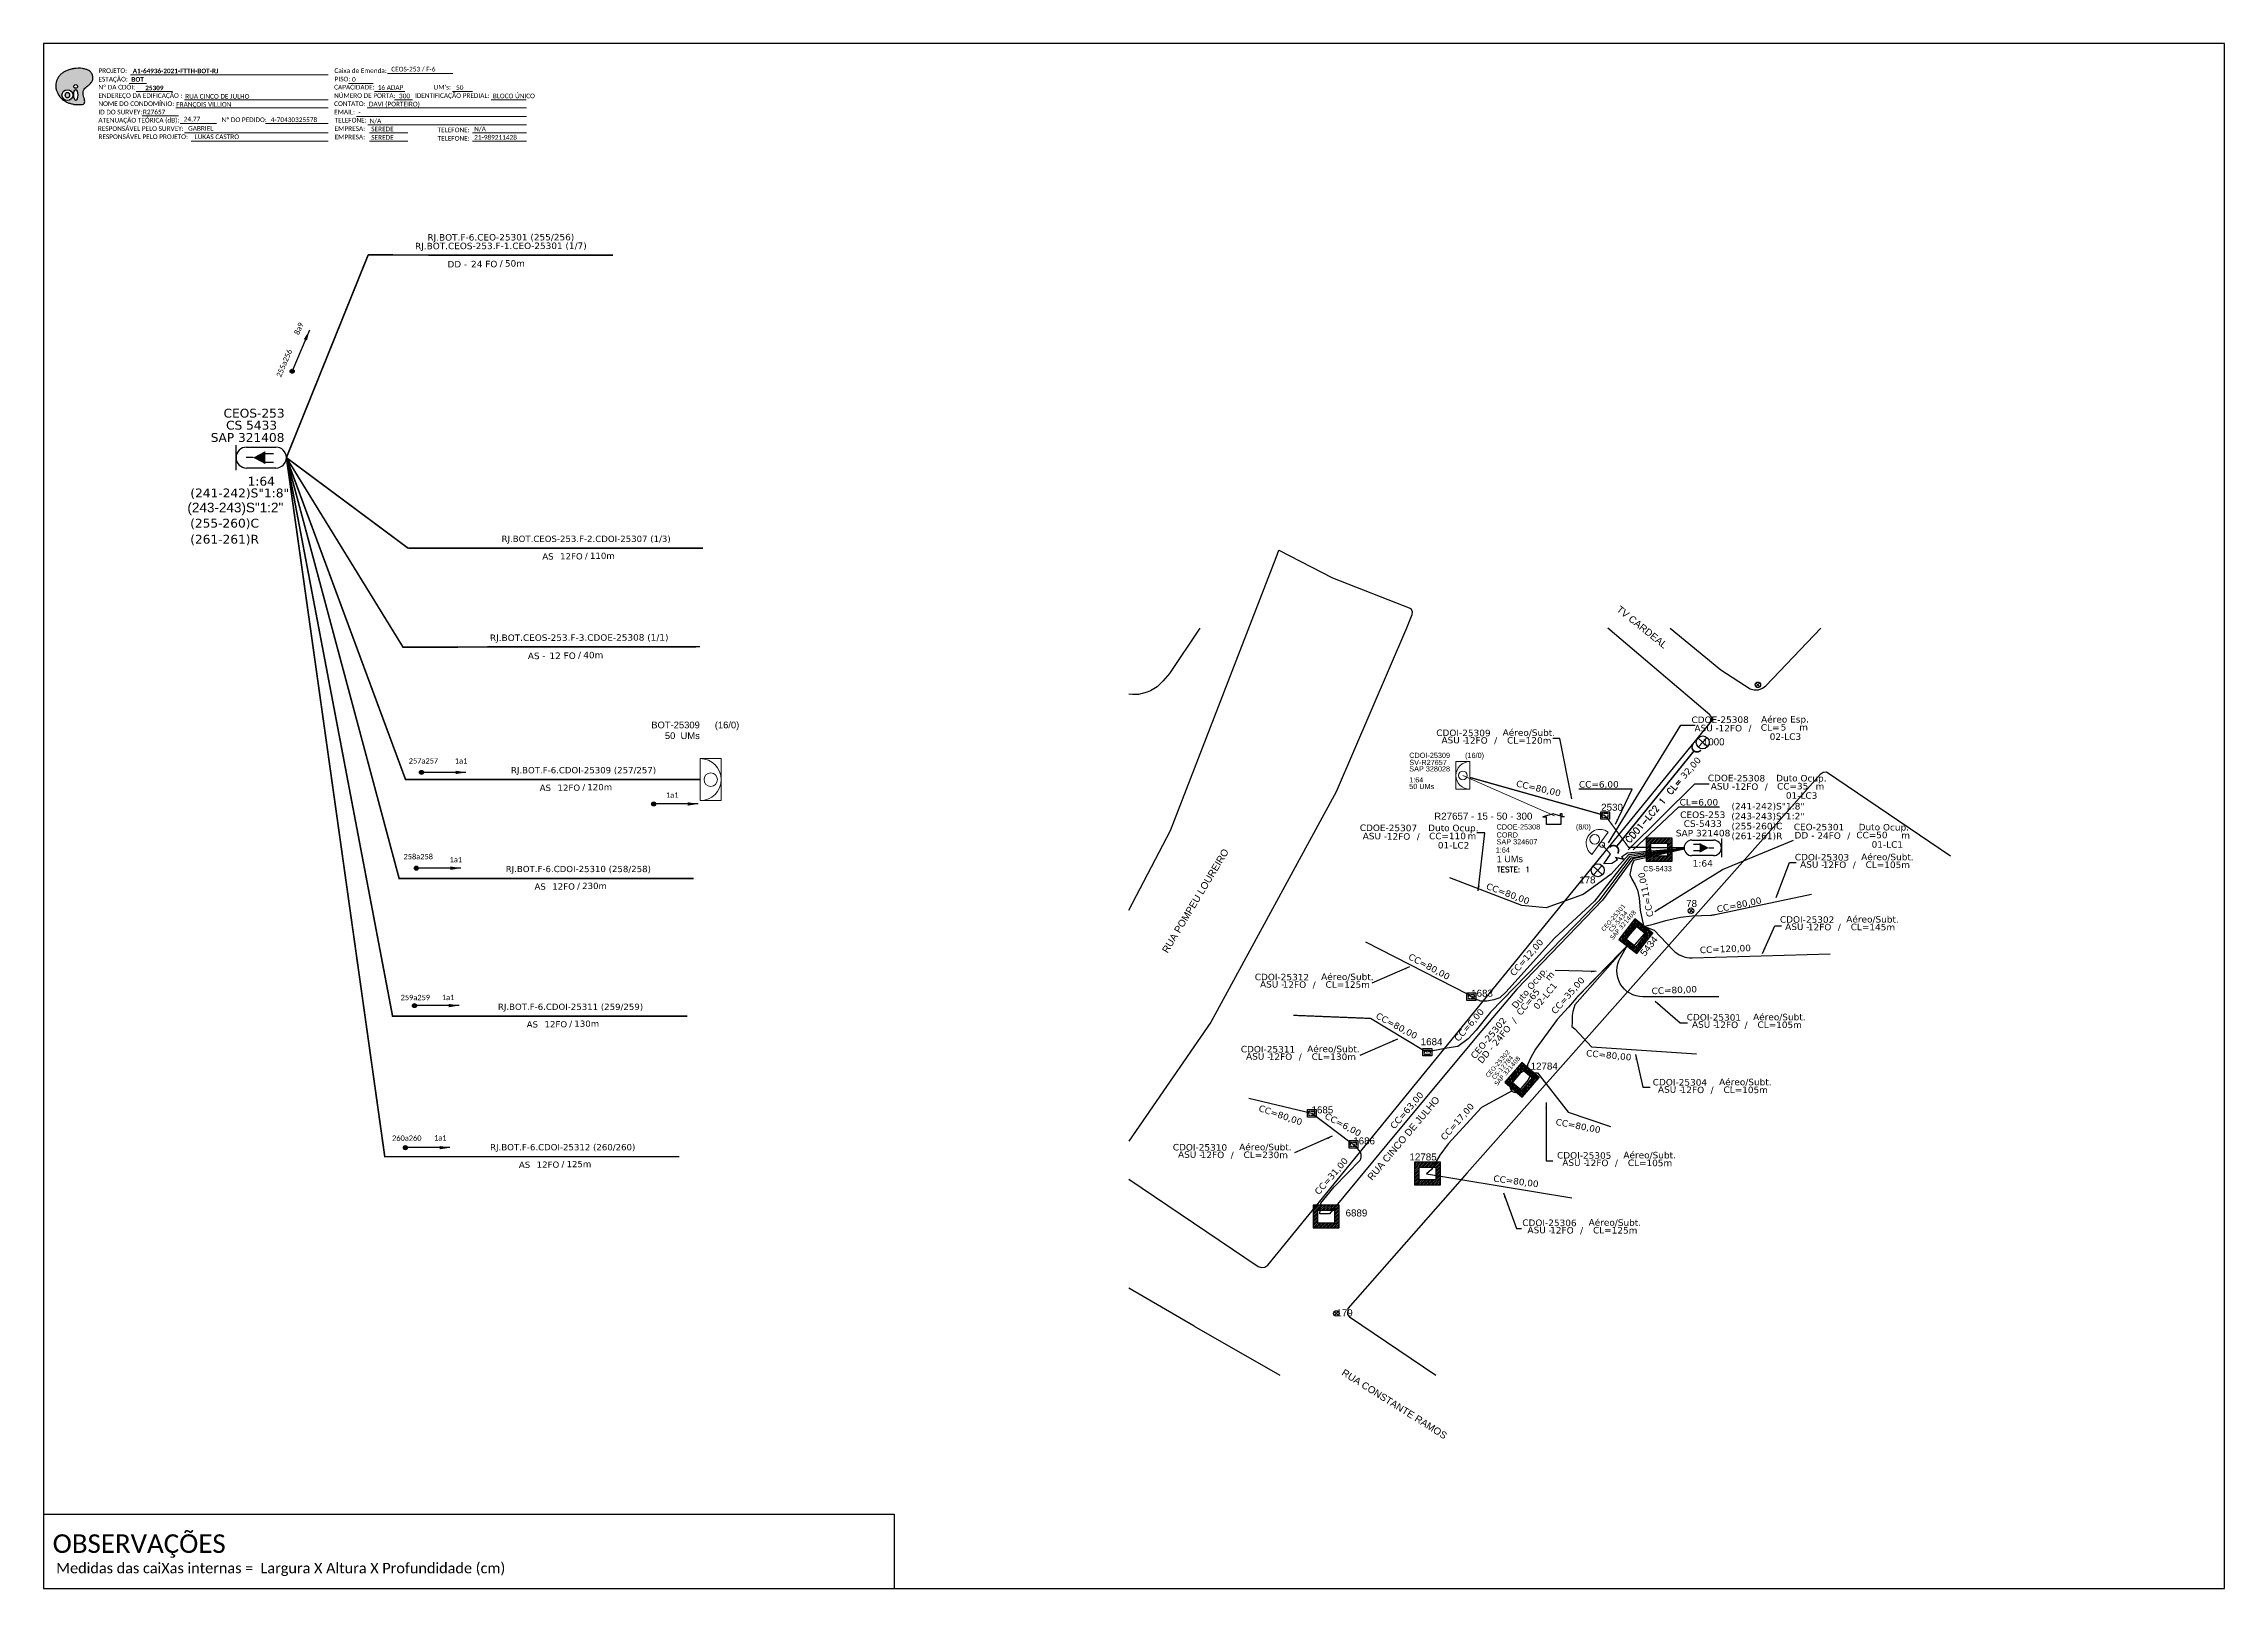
# Model space of a CAD drawing. Extents: x -89 to 1637, y 705 to 1299.
# Drawn here: x -89 to 749, y 705 to 1299 of the extents above; entities that cross this region are included whole.
import ezdxf
from ezdxf.enums import TextEntityAlignment as Align

# ---------------------------------------------------------------- set-up
doc = ezdxf.new("R2010")
doc.units = 0
for name, color, linetype in [('10.1-Caixas Subterrâneas', 5, 'Continuous'), ('10.4-Postes', 1, 'Continuous'), ('20.4-CEOS', 1, 'Continuous'), ('20.5-CEO', 1, 'Continuous'), ('CAP a instalar', 1, 'Continuous'), ('celulas gpon', 7, 'Continuous'), ('label_cabos', 7, 'Continuous'), ('Legenda', 1, 'Continuous'), ('locais', 7, 'Continuous'), ('locais legendas', 7, 'Continuous'), ('QUADRA', 7, 'Continuous'), ('Seta indicação do cabo', 7, 'Continuous'), ('Subida Lateral', 5, 'Continuous'), ('surveys', 7, 'Continuous'), ('surveys legendas', 7, 'Continuous')]:
    doc.layers.add(name, color=color, linetype=linetype)
for name, color, linetype, lineweight in [("20.0-LEGENDA DOS CDO'S", 1, 'Continuous', 0), ('20.1-CDO_INTERIOR', 1, 'Continuous', 0), ('20.2-CDO_POSTE', 1, 'Continuous', 5), ('20.6-CORDOALHA_SUPORTE', 7, 'Continuous', 25), ('40.1-ETIQUETAS', 1, 'Continuous', 20), ('CORDOALHA_SUPORTE', 7, 'Continuous', 25), ('Segmento Logradouro Texto', 7, 'Continuous', 0)]:
    doc.layers.add(name, color=color, linetype=linetype, lineweight=lineweight)
doc.layers.add('DROP DE CLIENTE', color=140, linetype='Continuous', plot=False)
doc.layers.add('EXTRA', color=50, linetype='Continuous', plot=False)
doc.styles.add('ARIAL', font='arial.ttf')
doc.styles.add('DIGICADE', font='arial.ttf')
doc.styles.add('ROMANS', font='romans')
doc.styles.add('siredit', font='verdana.ttf')
doc.styles.get("Standard").update_dxf_attribs({"font": 'arial.ttf'})
doc.styles.add('WMF-Calibri0', font='calibri.ttf')
doc.styles.add('WMF-Calibri1', font='calibrib.ttf')
doc.linetypes.add('FENCELINE1', pattern='A,0.25,-0.1,[133,ltypeshp.shx,S=0.1,R=0,X=-0.1,Y=0],-0.1,1', length=1.45)
doc.dimstyles.new('CC', dxfattribs={"dimtxt": 1, "dimasz": 2, "dimexe": 0.18, "dimexo": 0.0625, "dimgap": 0.09, "dimtad": 0, "dimdec": 0, "dimrnd": 1, "dimzin": 0, "dimdsep": 46, "dimtxsty": 'siredit', "dimblk": 'NONE', "dimcen": 0, "dimse1": 1, "dimse2": 1, "dimsd1": 1, "dimsd2": 1, "dimclrt": 7, "dimadec": 0, "dimazin": 0, "dimtfac": 1, "dimtdec": 0, "dimtofl": 0, "dimtmove": 0, "dimatfit": 3, "dimfxl": 0, "dimtolj": 1, "dimtzin": 0, "dimarcsym": 0})

msp = doc.modelspace()

# ---------------------------------------------------------------- texts
at = {"color": 7, "lineweight": 0, "style": 'WMF-Calibri0'}
msp.add_text('Nº DO PEDIDO:', height=1.7927, dxfattribs=at).set_placement((-20.88, 1268.84))
at = {"color": 7, "style": 'WMF-Calibri0'}
msp.add_text('OBSERVAÇÕES', height=7.1308, dxfattribs=at).set_placement((-85.83, 718.67))
at = {"char_height": 2.0599, "width": 34.825, "attachment_point": 5, "rotation": 67.12231}
for s, insert in [('{\\fCalibri|b0|i0|c0|p34;\\C7;8a9}', (8.83, 1189.45)), ('{\\fCalibri|b0|i0|c0|p34;\\C7;255a256}', (3.2, 1176.12))]:
    msp.add_mtext(s, dxfattribs=dict(at, insert=insert))
at = {"char_height": 2.0599, "width": 34.825, "attachment_point": 5}
for s, insert in [('{\\fCalibri|b0|i0|c0|p34;\\C7;257a257}', (56.74, 1023.21)), ('{\\fCalibri|b0|i0|c0|p34;\\C7;1a1}', (71.21, 1023.21)), ('{\\fCalibri|b0|i0|c0|p34;\\C7;1a1}', (152.39, 1010.04)), ('{\\fCalibri|b0|i0|c0|p34;\\C7;258a258}', (54.74, 986.38)), ('{\\fCalibri|b0|i0|c0|p34;\\C7;1a1}', (69.21, 985.22)), ('{\\fCalibri|b0|i0|c0|p34;\\C7;259a259}', (53.63, 932.21)), ('{\\fCalibri|b0|i0|c0|p34;\\C7;1a1}', (66.21, 932.24)), ('{\\fCalibri|b0|i0|c0|p34;\\C7;260a260}', (50.33, 878.14)), ('{\\fCalibri|b0|i0|c0|p34;\\C7;1a1}', (63.21, 878.25))]:
    msp.add_mtext(s, dxfattribs=dict(at, insert=insert))
at = {"color": 7, "insert": (-84.48, 714.83), "char_height": 4, "width": 658.8434, "attachment_point": 1, "style": 'WMF-Calibri0'}
msp.add_mtext('Medidas das caiXas internas =  Largura X Altura X Profundidade (cm)', dxfattribs=at)
at = {"color": 7, "lineweight": 0, "style": 'WMF-Calibri0', "flags": 8}
msp.add_attdef('4-70430325578', (-1.97, 1268.87), '4-70430325578', height=1.7927, dxfattribs=at)
at = {"layer": '10.1-Caixas Subterrâneas', "color": 30, "style": 'ARIAL'}
msp.add_text('CS-5433', height=2, dxfattribs=at).set_placement((525.75, 980.76))
at = {"layer": "20.0-LEGENDA DOS CDO'S", "color": 1, "style": 'ARIAL'}
for s, p in [('BOT-25309', (163.01, 1035.74)), ('50  UMs', (163.02, 1031.6))]:
    msp.add_text(s, height=2.586, dxfattribs=at).set_placement(p, align=Align.RIGHT)
msp.add_text('    (16/0)', height=2.581, dxfattribs=at).set_placement((171.47, 1035.74), align=Align.CENTER)
at = {"layer": "20.0-LEGENDA DOS CDO'S", "color": 1, "lineweight": 0, "style": 'ARIAL'}
for s, p in [('SV-R27657', (435.82, 1021.62)), ('CDOI-25309', (435.81, 1024.35)), ('SAP 328028', (435.81, 1019.16)), ('1:64', (435.79, 1014.93)), ('50 UMs', (435.79, 1012.39))]:
    msp.add_text(s, height=2, rotation=359.97241, dxfattribs=at).set_placement(p)
msp.add_text('               (16/0)', height=2, rotation=359.97241, dxfattribs=at).set_placement((455.09, 1024.34), align=Align.CENTER)
at = {"layer": '20.4-CEOS', "color": 7, "style": 'siredit'}
for s, height, p in [('CEOS-253', 3.41, (-8.38, 1158.62)), ('SAP 321408  ', 3.4103, (-9.4, 1149.28)), ('CS 5433', 3.41, (-9.35, 1154)), ('1:64', 3.41, (-5.63, 1132.46)), ('(241-242)S"1:8"           ', 3.4103, (-5.73, 1127.94)), (' (255-260)C                    ', 3.4103, (-5.61, 1116.33)), ('(261-261)R                 ', 3.4103, (-7.08, 1110.15))]:
    msp.add_text(s, height=height, dxfattribs=at).set_placement(p, align=Align.TOP_CENTER)
at = {"layer": '20.4-CEOS', "color": 7, "lineweight": 0, "style": 'siredit'}
for s, p in [('CEOS-253', (548.66, 1003.76)), ('CS-5433', (548.66, 1000.37)), ('SAP 321408', (548.79, 996.7)), ('1:64', (548.66, 985.06))]:
    msp.add_text(s, height=2.524, dxfattribs=at).set_placement(p, align=Align.TOP_CENTER)
for s, p in [('CEO-25301', (513.65, 963.5)), ('CEO-25302', (469.16, 907.34))]:
    msp.add_text(s, height=1.672, rotation=49.4667, dxfattribs=at).set_placement(p, align=Align.TOP_CENTER)
at = {"layer": '20.4-CEOS', "color": 0, "insert": (-34.02, 1122.5), "char_height": 3.7154, "width": 62.6768, "attachment_point": 1}
msp.add_mtext('(243-243)S"1:2"           ', dxfattribs=at)
at = {"layer": '20.5-CEO', "color": 7, "lineweight": 0, "style": 'siredit'}
for s, p in [('CS-5434', (515.51, 962.06)), ('SAP 321408', (517.37, 960.69)), ('CS-12784', (471.02, 905.9)), ('SAP 321408', (472.88, 904.54))]:
    msp.add_text(s, height=1.679, rotation=49.4667, dxfattribs=at).set_placement(p, align=Align.TOP_CENTER)
at = {"layer": 'celulas gpon', "style": 'siredit'}
for s, rotation, p in [('CC=80,00', 347.17352, (476.71, 1013.39)), ('CC=6,00', 0.02655, (501.05, 1012.94)), ('CL=6,00', 0.02655, (539.77, 1006.06)), ('CC=80,00', 339.53541, (465.14, 974.07)), ('CC=11,00', 101.78417, (529.77, 963.46)), ('CC=80,00', 11.82838, (554.33, 964.9)), ('CC=80,00', 331.7546, (435.19, 947.15)), ('CC=12,00', 49.04458, (476.12, 940.22)), ('CC=120,00', 2.49554, (547.58, 949.24)), ('CC=35,00', 49.04458, (492, 925.59)), ('CC=80,00', 2.49554, (529.04, 933.47)), ('CC=80,00', 331.7546, (422.67, 924.41)), ('CC=6,00', 49.04458, (454.73, 915.06)), ('CC=80,00', 354.44835, (503.71, 909.66)), ('CC=80,00', 341.07509, (377.64, 888.68)), ('CC=63,00', 49.04458, (430.07, 881.43)), ('CC=17,00', 49.04458, (449.48, 877.07)), ('CC=6,00', 331.7546, (403.02, 885.89)), ('CC=80,00', 349.28674, (491.93, 883.29)), ('CC=31,00', 49.04458, (401.02, 856.12)), ('CC=80,00', 352.68923, (468.03, 861.47))]:
    msp.add_text(s, height=2.5, rotation=rotation, dxfattribs=at).set_placement(p)
at = {"layer": 'locais legendas', "color": 10}
for s, p in [('1000', (548.7, 1029.21)), ('178', (501.15, 976.09)), ('78', (542.28, 967.03)), ('179', (407.81, 809.62))]:
    msp.add_text(s, height=2.688, dxfattribs=at).set_placement(p)
at = {"layer": 'locais legendas', "color": 30}
for s, p in [('2530', (509.61, 1004.04)), ('1683', (459.62, 932.54)), ('1684', (440.22, 913.89)), ('12784', (482.48, 904.51)), ('1685', (398.23, 887.69)), ('1686', (414.27, 875.75)), ('12785', (435.9, 869.58)), ('6889', (411.33, 848.04))]:
    msp.add_text(s, height=2.688, dxfattribs=at).set_placement(p)
msp.add_text('5434', height=2.688, rotation=52.35225, dxfattribs=at).set_placement((526.48, 947.86))
at = {"layer": 'Segmento Logradouro Texto', "linetype": 'Continuous', "char_height": 2.688, "attachment_point": 1, "style": 'DIGICADE'}
for s, insert, width, rotation in [('\\fArial|b0|i0|c0|p34;\\W1.0000000000;\\T1.0000000000;\\o\\lTV CARDEAL', (516.95, 1083.09), 24.5349, 321.32099), ('\\fArial|b0|i0|c0|p34;\\W1.0000000000;\\T1.0000000000;\\o\\lRUA CONSTANTE RAMOS', (410.96, 789.55), 47.6909, 327.80192)]:
    msp.add_mtext(s, dxfattribs=dict(at, insert=insert, width=width, rotation=rotation))
at = {"layer": 'Segmento Logradouro Texto', "color": 0, "linetype": 'Continuous', "char_height": 2.688, "attachment_point": 1, "style": 'DIGICADE'}
for s, insert, width, rotation in [('\\fArial|b0|i0|c0|p34;\\W1.0000000000;\\T1.0000000000;\\o\\lTV CARDEAL', (516.95, 1083.09), 24.5349, 321.32099), ('\\fArial|b0|i0|c0|p34;\\W1.0000000000;\\T1.0000000000;\\o\\lRUA POMPEU LOUREIRO', (340.58, 950.44), 46.6513, 58.98329), ('\\fArial|b0|i0|c0|p34;\\W1.0000000000;\\T1.0000000000;\\o\\lRUA POMPEU LOUREIRO', (340.58, 950.44), 46.6513, 58.98329), ('\\fArial|b0|i0|c0|p34;\\W1.0000000000;\\T1.0000000000;\\o\\lRUA CINCO DE JULHO', (419.46, 863.4), 41.433, 49.91583), ('\\fArial|b0|i0|c0|p34;\\W1.0000000000;\\T1.0000000000;\\o\\lRUA CONSTANTE RAMOS', (410.96, 789.55), 47.6909, 327.80192)]:
    msp.add_mtext(s, dxfattribs=dict(at, insert=insert, width=width, rotation=rotation))
at = {"layer": 'surveys legendas', "color": 0}
msp.add_text('R27657 - 15 - 50 - 300', height=2.688, dxfattribs=at).set_placement((445.38, 1000.6))

# ---------------------------------------------------------------- blocks, each defined once
blk = doc.blocks.new('OI')
h = blk.add_hatch(color=40)
edge = h.paths.add_edge_path()
edge.add_spline(control_points=[(4.35, -0.67), (3.92, -0.99), (3.26, -1.5), (2.81, -2.59), (2.9, -3.5), (3.06, -4.27), (3.31, -4.85), (3.37, -5.39), (3.4, -5.88), (3.2, -6.4), (2.54, -6.61), (1.65, -6.63), (0.55, -6.67), (-0.56, -6.42), (-1.61, -6.14), (-2.77, -5.61), (-3.92, -4.77), (-4.89, -3.7), (-5.34, -2.65), (-5.6, -1.94), (-5.85, -0.96), (-5.71, 0.47), (-5.1, 2.02), (-4.14, 3.02), (-3.3, 3.61), (-2.37, 4.16), (-1.36, 4.44), (-0.56, 4.7), (0.79, 4.85), (2.24, 4.97), (3.79, 4.57), (4.67, 4.21), (5.44, 3.65), (5.76, 2.99), (6.03, 2.21), (6.01, 1.46), (5.72, 0.64), (5.31, 0.08), (4.88, -0.38), (4.51, -0.55), (4.35, -0.67)], knot_values=[0, 0, 0, 0, 1.60434, 2.417191, 3.427595, 4.282808, 4.776746, 5.304182, 5.888771, 6.258406, 6.858137, 7.79129, 8.986195, 10.124242, 11.187857, 12.242908, 13.953784, 15.414161, 16.515391, 17.349188, 17.675853, 19.552021, 21.515531, 22.568638, 23.63245, 24.621084, 25.782718, 26.745347, 27.142653, 29.870543, 31.004649, 31.921532, 32.709589, 33.801391, 34.042471, 35.192333, 35.971461, 36.628871, 37.254359, 37.836911, 37.836911, 37.836911, 37.836911], degree=3, periodic=0)
h.paths.add_polyline_path([(1.13, -0.87, -1), (-0.04, -0.87, -1)], flags=16)
edge = h.paths.add_edge_path(flags=16)
edge.add_ellipse((0.56, -3.59), major_axis=(-0.02, 1.71), ratio=0.361305, start_angle=0, end_angle=360)
h.paths.add_polyline_path([(-0.36, -3.62, -1), (-3.8, -3.62, -1)], flags=16)
edge = h.paths.add_edge_path(flags=0)
edge.add_ellipse((-2.08, -3.62), major_axis=(0, 0.885), ratio=0.758294, start_angle=0, end_angle=360)
at = {"color": 40}
for centre, radius in [((-2.08, -3.62), 1.72), ((0.54, -0.87), 0.587)]:
    blk.add_circle(centre, radius, dxfattribs=at)
blk.add_ellipse((-2.08, -3.62), major_axis=(0, 0.885), ratio=0.758294, start_param=-3.141592653589792, end_param=3.141592653589792, dxfattribs=at)
blk.add_ellipse((0.56, -3.59), major_axis=(-0.02, 1.71), ratio=0.361305, dxfattribs=at)
at = {"color": 40, "start_tangent": (-0.800898, -0.598801), "end_tangent": (-0.800898, -0.598801)}
blk.add_spline([(4.35, -0.67), (3.2, -1.78), (2.9, -2.54), (2.92, -3.55), (3.12, -4.38), (3.28, -4.85), (3.37, -5.37), (3.35, -5.95), (3.2, -6.29), (2.66, -6.55), (1.73, -6.63), (0.54, -6.62), (-0.58, -6.41), (-1.6, -6.11), (-2.56, -5.67), (-3.95, -4.67), (-4.89, -3.56), (-5.37, -2.56), (-5.64, -1.78), (-5.72, -1.46), (-5.63, 0.42), (-4.84, 2.22), (-4.13, 2.99), (-3.27, 3.62), (-2.4, 4.09), (-1.3, 4.47), (-0.37, 4.72), (0.02, 4.77), (2.75, 4.8), (3.85, 4.53), (4.69, 4.16), (5.31, 3.68), (5.85, 2.73), (5.93, 2.5), (5.94, 1.35), (5.67, 0.62), (5.29, 0.08), (4.84, -0.36), (4.35, -0.67)], degree=3, dxfattribs=at)
blk = doc.blocks.new('CARIMBO')
at = {"color": 7, "lineweight": 0}
for points in [[(134.48, -16.3), (159.61, -16.3)], [(35.15, -20.06), (41.7, -20.06)], [(35.66, -16.79), (111.64, -16.79)], [(37.81, -23.14), (51.75, -23.14)], [(119.43, -20.02), (128.92, -20.02)], [(129.48, -23.14), (141.1, -23.14)], [(159.42, -23.14), (167.09, -23.14)], [(40.13, -32.55), (54.07, -32.55)], [(52.97, -29.48), (111.64, -29.48)], [(56.38, -26.37), (111.64, -26.37)], [(122.56, -32.72), (187.83, -32.72)], [(126.6, -29.48), (187.83, -29.48)], [(137.07, -26.37), (144.01, -26.37)], [(174.24, -26.37), (187.8, -26.37)], [(54.67, -35.52), (68.61, -35.52)], [(56.38, -39.07), (111.64, -39.07)], [(126.84, -35.96), (187.83, -35.96)], [(127.45, -39.07), (142.25, -39.07)], [(167.06, -39.07), (187.83, -39.07)], [(58.87, -42.31), (111.64, -42.31)], [(127.45, -42.31), (142.25, -42.31)], [(167.06, -42.31), (187.83, -42.31)]]:
    blk.add_lwpolyline(points, dxfattribs=at)
at = {"color": 7, "xscale": 1.213923925163967, "yscale": 1.213923925163967, "zscale": 1.213923925163967, "rotation": 0.1532896023949059}
blk.add_blockref('OI', (13.86, -20.16), dxfattribs=at)
at = {"color": 7, "lineweight": 0, "style": 'WMF-Calibri0'}
for s, height, p in [('PROJETO:', 1.793, (23.26, -16.04)), ('Caixa de Emenda:', 1.7927, (114.02, -16.04)), ('ESTAÇÃO:', 1.793, (23.26, -19.32)), ('ENDEREÇO DA EDIFICAÇÃO :', 1.7927, (23.26, -25.63)), ('Nº DA CDOI:', 1.7927, (23.26, -22.39)), ('CAPACIDADE:', 1.7927, (113.91, -22.39)), ('NÚMERO DE PORTA:', 1.7927, (113.91, -25.63)), ('PISO:', 1.793, (114.09, -19.28)), ('IDENTIFICAÇÃO PREDIAL:', 1.7927, (144.99, -25.63)), ("UM's:", 1.793, (152.15, -22.39)), ('ATENUAÇÃO TEÓRICA (dB):', 1.7927, (23.26, -35.09)), ('NOME DO CONDOMÍNIO:', 1.7927, (23.26, -28.74)), ('ID DO SURVEY:', 1.7927, (23.26, -31.97)), ('CONTATO:', 1.793, (113.91, -28.74)), ('EMAIL:', 1.793, (113.91, -31.97)), ('TELEFONE:', 1.793, (114.09, -35.09)), ('RESPONSÁVEL PELO SURVEY:', 1.7927, (23.02, -38.32)), ('RESPONSÁVEL PELO PROJETO:', 1.7927, (23.26, -41.44)), ('EMPRESA:', 1.793, (114.09, -38.32)), ('EMPRESA:', 1.793, (114.09, -41.56)), ('TELEFONE:', 1.793, (153.7, -38.83)), ('TELEFONE:', 1.793, (153.7, -42.06))]:
    blk.add_text(s, height=height, dxfattribs=at).set_placement(p)
at = {"color": 7, "lineweight": 0, "flags": 8}
for tag, p, style in [('PROJ', (36.46, -16.13), 'WMF-Calibri1'), ('CEOS-XX', (135.87, -15.46), 'WMF-Calibri0'), ('EST', (35.94, -19.41), 'WMF-Calibri1'), ('LOGRADOURO', (56.65, -25.91), 'WMF-Calibri0'), ('PISO_PTR', (120.78, -19.42), 'WMF-Calibri0'), ('CAPAC.', (130.66, -22.52), 'WMF-Calibri0'), ('N°', (138.85, -25.77), 'WMF-Calibri0'), ("UC'S", (160.78, -22.54), 'WMF-Calibri0'), ('N°PREDIO', (174.94, -25.77), 'WMF-Calibri0'), ('_ID_', (40.39, -31.94), 'WMF-Calibri0'), ('NOME_DO_COND.', (53.23, -29.02), 'WMF-Calibri0'), ('O_POTEN', (56.06, -34.68), 'WMF-Calibri0'), ('EMAIL', (123.26, -32.12), 'WMF-Calibri0'), ('NOME_DO_CONTATO', (127.3, -28.89), 'WMF-Calibri0'), ('RES_SURVEY', (57.78, -38.23), 'WMF-Calibri0'), ('RES_PROJ', (60.27, -41.47), 'WMF-Calibri0'), ('TELEFONE', (127.55, -35.36), 'WMF-Calibri0'), ('EMP_RESP_SURVEY', (128.16, -38.47), 'WMF-Calibri0'), ('EMP_RESP_PROJ', (128.16, -41.71), 'WMF-Calibri0'), ('CONT_RESP_SURVEY', (167.76, -38.47), 'WMF-Calibri0'), ('CONT_RESP_PROJ', (167.76, -41.71), 'WMF-Calibri0')]:
    blk.add_attdef(tag, p, '', height=1.79, dxfattribs=dict(at, style=style))
at = {"color": 7, "lineweight": 0, "style": 'WMF-Calibri1', "flags": 8}
blk.add_attdef("N° CDO'S", text='', height=1.79, dxfattribs=at).set_placement((44.78, -22.68), align=Align.CENTER)
blk = doc.blocks.new('ETIQUETA_RS5F')
at = {"layer": '40.1-ETIQUETAS', "color": 0, "style": 'siredit'}
blk.add_text('/', height=1.5, dxfattribs=at).set_placement((1.58, -1.95), align=Align.MIDDLE_RIGHT)
for tag, p in [('ETIQUETA_R_SECUNDARIA', (1.21, 2.1)), ('ETIQUETA_R_PRIMARIA', (1.21, 4.1)), ('F_ATIVAS/F_MORTAS', (1.14, -4.24))]:
    blk.add_attdef(tag, text='', height=1.5, dxfattribs=at).set_placement(p, align=Align.MIDDLE_CENTER)
for tag, p in [('TIPO_CABO', (-6.58, -2.12)), ('CAP_CABO', (0.4, -2.09))]:
    blk.add_attdef(tag, text='', height=1.5, dxfattribs=at).set_placement(p, align=Align.MIDDLE_RIGHT)
blk.add_attdef('METROS', text='', height=1.5, dxfattribs=at).set_placement((2.14, -1.95), align=Align.MIDDLE_LEFT)
for tag, p in [('FUSÃO_1', (0.85, -8.39)), ('FUSÃO_2', (0.85, -10.6)), ('FUSÃO_3', (0.85, -12.93)), ('FUSÃO_4', (0.85, -15.14)), ('FUSÃO_5', (0.85, -17.16))]:
    blk.add_attdef(tag, text='', height=1.5, dxfattribs=at).set_placement(p, align=Align.CENTER)
blk = doc.blocks.new('_None')
blk = doc.blocks.new('MANHOLE_MS')
at = {"color": 0}
for p, q in [((-0.000006, 0.0000054), (0.0000065, 0.0000054)), ((-0.000006, -0.0000053), (-0.000006, 0.0000054)), ((0.0000065, 0.0000054), (0.0000065, -0.0000053)), ((0.0000065, -0.0000053), (-0.000006, -0.0000053))]:
    blk.add_line(p, q, dxfattribs=at)
for points in [[(-0.0000038, 0.0000023, 0), (-0.0000038, 0.0000032, 0), (-0.000002, 0.0000032, 0)], [(-0.0000038, -0.0000013, 0), (-0.0000038, 0.0000016, 0)], [(-0.0000012, 0.0000032, 0), (0.0000017, 0.0000032, 0)], [(0.0000024, 0.0000032, 0), (0.0000042, 0.0000032, 0), (0.0000042, 0.0000023, 0)], [(0.0000042, 0.0000016, 0), (0.0000042, -0.0000013, 0)], [(-0.000002, -0.0000031, 0), (-0.0000038, -0.0000031, 0), (-0.0000038, -0.0000021, 0)], [(0.0000017, -0.0000031, 0), (-0.0000012, -0.0000031, 0)], [(0.0000042, -0.0000021, 0), (0.0000042, -0.0000031, 0), (0.0000024, -0.0000031, 0)]]:
    blk.add_polyline3d(points, dxfattribs=at)
blk = doc.blocks.new('SURVEY_SURVEY')
for p, q in [((0, 0.0000152), (-0.0000151, 0.0000108)), ((-0.0000151, 0.0000108), (-0.0000104, 0.0000108)), ((-0.0000103, 0), (-0.0000103, 0.0000108)), ((0.0000103, 0), (-0.0000103, 0)), ((0, 0.0000152), (0.0000151, 0.0000108)), ((0.0000101, 0.0000159), (0.0000117, 0.0000159)), ((0.0000101, 0.0000123), (0.0000101, 0.0000159)), ((0.0000151, 0.0000108), (0.0000103, 0.0000108)), ((0.0000103, 0.0000108), (0.0000103, 0)), ((0.0000117, 0.0000159), (0.0000117, 0.0000119))]:
    blk.add_line(p, q)
blk = doc.blocks.new('*X65')
at = {"color": 0, "linetype": 'Continuous'}
for p, q in [((-1.25, 0.34099), (-0.49099, 1.1)), ((-1.25, 0.517767), (-0.667767, 1.1)), ((-1.25, 0.694544), (-0.844544, 1.1)), ((-1.25, 0.87132), (-1.02132, 1.1)), ((-1.25, 1.048097), (-1.198097, 1.1)), ((-1.25, 0.164214), (-0.8035, 0.610714)), ((-1.25, -0.012563), (-0.8035, 0.433937)), ((-1.25, -0.18934), (-0.8035, 0.25716)), ((-1.25, -0.366117), (-0.8035, 0.080383)), ((-0.789214, 0.625), (-0.314214, 1.1)), ((-0.612437, 0.625), (-0.137437, 1.1)), ((-0.43566, 0.625), (0.03934, 1.1)), ((-0.258883, 0.625), (0.216117, 1.1)), ((-0.082107, 0.625), (0.392893, 1.1)), ((0.09467, 0.625), (0.56967, 1.1)), ((0.271447, 0.625), (0.746447, 1.1)), ((0.448223, 0.625), (0.923223, 1.1)), ((0.625, 0.625), (1.1, 1.1)), ((0.801777, 0.625), (1.25, 1.073223)), ((0.8035, 0.449947), (1.25, 0.896447)), ((0.8035, 0.27317), (1.25, 0.71967)), ((0.8035, 0.096393), (1.25, 0.542893)), ((0.8035, -0.080383), (1.25, 0.366117)), ((0.8035, -0.25716), (1.25, 0.18934)), ((0.8035, -0.433937), (1.25, 0.012563)), ((-1.25, -0.542893), (-0.8035, -0.096393)), ((-1.25, -0.71967), (-0.8035, -0.27317)), ((-1.25, -0.896447), (-0.8035, -0.449947)), ((-1.25, -1.073223), (-0.801777, -0.625)), ((-1.1, -1.1), (-0.625, -0.625)), ((-0.923223, -1.1), (-0.448223, -0.625)), ((-0.746447, -1.1), (-0.271447, -0.625)), ((-0.56967, -1.1), (-0.09467, -0.625)), ((-0.392893, -1.1), (0.082107, -0.625)), ((-0.216117, -1.1), (0.258883, -0.625)), ((-0.03934, -1.1), (0.43566, -0.625)), ((0.137437, -1.1), (0.612437, -0.625)), ((0.314214, -1.1), (0.789214, -0.625)), ((0.49099, -1.1), (1.25, -0.34099)), ((0.667767, -1.1), (1.25, -0.517767)), ((0.8035, -0.610714), (1.25, -0.164214)), ((0.844544, -1.1), (1.25, -0.694544)), ((1.02132, -1.1), (1.25, -0.87132)), ((1.198097, -1.1), (1.25, -1.048097))]:
    blk.add_line(p, q, dxfattribs=at)
blk = doc.blocks.new('MANHOLE_MQ')
at = {"color": 0, "linetype": 'Continuous'}
for p, q in [((0.0000062, 0.0000057), (-0.0000063, 0.0000057)), ((-0.0000063, 0.0000057), (-0.0000063, -0.0000053)), ((-0.000004, 0.0000033), (0.000004, 0.0000033)), ((-0.000004, -0.0000029), (-0.000004, 0.0000033)), ((0.000004, 0.0000033), (0.000004, -0.0000029)), ((0.0000062, -0.0000053), (0.0000062, 0.0000057)), ((-0.0000063, -0.0000053), (0.0000062, -0.0000053)), ((0.000004, -0.0000029), (-0.000004, -0.0000029)), ((0.000004, -0.0000029), (0.000004, -0.0000029))]:
    blk.add_line(p, q, dxfattribs=at)
at = {"color": 0, "linetype": 'Continuous', "xscale": 5e-06, "yscale": 5e-06, "zscale": 1e-05}
blk.add_blockref('*X65', (0, 0.0000002), dxfattribs=at)
blk = doc.blocks.new('Inst CDOE-8 CAIXA DIST OPT CDOE 48F_8D C_SPL OPTAP')
at = {"layer": "20.0-LEGENDA DOS CDO'S", "color": 0}
for tag, p, style, flags in [('ID_ATIVIDADE', (0.12, 6.47), 'ARIAL', 3), ('FATOR', (7.92, 6.47), 'ARIAL', 1), ('QTDE', (0.23, -0.97), 'DIGICADE', 3)]:
    blk.add_attdef(tag, p, '', height=0.8, rotation=0.118, dxfattribs=dict(at, style=style, flags=flags))
at = {"layer": "20.0-LEGENDA DOS CDO'S", "color": 0, "style": 'ARIAL'}
for tag, p, height in [('SAP', (0.12, 2.96), 0.8), ('CORDOALHA', (0.12, 4.02), 0.8), ('FID', (0.12, 5.25), 0.8), ('1:XX', (-0.01, 1.7), 0.8), ('UMS', (0.14, 0.22), 1)]:
    blk.add_attdef(tag, p, '', height=height, rotation=0.118, dxfattribs=at)
blk.add_attdef('FIBRAS_UTILIZADAS', text='', height=0.8, rotation=0.118, dxfattribs=at).set_placement((13.48, 5.26), align=Align.CENTER)
blk = doc.blocks.new('Teste  FTTH')
at = {"color": 0, "lineweight": 0, "style": 'ROMANS'}
for tag, p in [('TESTE', (-2.3, -0.29)), ('QTDE', (0.21, -0.29))]:
    blk.add_attdef(tag, p, '', height=0.48, dxfattribs=at)
for tag, p, flags in [('FID', (-2.23, -1.25), 1), ('FATOR', (-2.23, -2.03), 3), ('ID_ATIVIDADE', (-2.23, -2.72), 3)]:
    blk.add_attdef(tag, p, '', height=0.48, dxfattribs=dict(at, flags=flags))
blk = doc.blocks.new('*U86')
at = {"layer": '20.4-CEOS', "color": 7, "style": 'siredit'}
for tag, p in [('FIBRAS_SPLITTER', (0, 0)), ('FIBRAS_TOP_C', (0, -4.13)), ('RESERVA_FINAIS', (0, -5.46))]:
    blk.add_attdef(tag, p, '', height=1.01, dxfattribs=at)
for tag, p, flags in [('ID_ATIVIDADE', (0, -6.77), 3), ('QTDE', (0, -9.4), 1), ('FATOR', (0, -8.09), 1), ('FID', (0, -10.71), 1)]:
    blk.add_attdef(tag, p, '', height=1.01, dxfattribs=dict(at, flags=flags))
blk = doc.blocks.new('*U88')
at = {"layer": '20.4-CEOS', "color": 7, "style": 'siredit'}
blk.add_attdef('FIBRAS_SPLITTER', (0, 0), '', height=1.01, dxfattribs=at)
for tag, p, flags in [('QTDE', (0, -4.11), 1), ('ID_ATIVIDADE', (0, -1.48), 3), ('FATOR', (0, -2.79), 1), ('FID', (0, -5.42), 1)]:
    blk.add_attdef(tag, p, '', height=1.01, dxfattribs=dict(at, flags=flags))
blk = doc.blocks.new('Inst CB ESP CFOA-SM-ASU-120-S-12')
at = {"layer": 'label_cabos', "color": 0, "style": 'siredit'}
for tag, flags, p in [('ID_ATIVIDADE', 3, (1.31, 2.67)), ('FATOR', 1, (11.56, 2.55))]:
    blk.add_attdef(tag, text='', height=1, rotation=359.69, dxfattribs=dict(at, flags=flags)).set_placement(p, align=Align.MIDDLE_CENTER)
for tag, p in [('TIPO_CABO', (1.26, 0)), ('DESTINO_CABO', (3.13, 1.26)), ('CABO', (4.69, -0.05)), ('/', (7.71, -0.05)), ('LANCE', (10.81, 0)), ('TIPO_CABO', (13.11, 1.24)), ('UND', (15.96, 0)), ('FID', (13.15, -1.41))]:
    blk.add_attdef(tag, text='', height=1, rotation=359.69, dxfattribs=at).set_placement(p, align=Align.MIDDLE_CENTER)
blk.add_attdef('QTDE', (12.43, -0.47), '', height=1, rotation=359.69, dxfattribs=at)
blk = doc.blocks.new('Inst CB DT OCUP CFOA-SM-ASU-120-S-12')
at = {"layer": 'label_cabos', "color": 0, "style": 'siredit'}
for tag, flags, p in [('ID_ATIVIDADE', 3, (1.31, 2.67)), ('FATOR', 1, (11.56, 2.55))]:
    blk.add_attdef(tag, text='', height=1, rotation=359.69, dxfattribs=dict(at, flags=flags)).set_placement(p, align=Align.MIDDLE_CENTER)
for tag, p in [('TIPO_CABO', (1.26, 0)), ('DESTINO_CABO', (3.13, 1.26)), ('CABO', (4.69, -0.05)), ('/', (7.71, -0.05)), ('LANCE', (10.91, 0)), ('TIPO_CABO', (13.11, 1.24)), ('UND', (15.96, 0)), ('FID', (13.15, -1.41))]:
    blk.add_attdef(tag, text='', height=1, rotation=359.69, dxfattribs=at).set_placement(p, align=Align.MIDDLE_CENTER)
blk.add_attdef('QTDE', (12.43, -0.47), '', height=1, rotation=359.69, dxfattribs=at)
blk = doc.blocks.new('LEGENDA DOS CABOS')
at = {"layer": 'EXTRA', "color": 0, "style": 'siredit'}
for tag, p in [('ID', (4.6, 0.97)), ('XX', (9.03, 0.97))]:
    blk.add_attdef(tag, text='', height=0.48, rotation=359.69, dxfattribs=at).set_placement(p, align=Align.MIDDLE_CENTER)
at = {"layer": 'Legenda', "color": 0, "style": 'siredit'}
for tag, p in [('TIPO_CABO', (1.31, 0)), ('CABO', (4.69, -0.05)), ('/', (6.81, -0.05)), ('METROS', (10.03, -0.05))]:
    blk.add_attdef(tag, text='', height=0.8, rotation=359.69, dxfattribs=at).set_placement(p, align=Align.MIDDLE_CENTER)
blk = doc.blocks.new('Inst CORD ALUMINIO 4.8 MM 3F')
at = {"layer": '20.6-CORDOALHA_SUPORTE', "color": 0, "lineweight": 0, "style": 'ROMANS'}
blk.add_attdef('LANCE', text='', height=1, dxfattribs=at).set_placement((-0.54, -2.21), align=Align.RIGHT)
at = {"layer": '20.6-CORDOALHA_SUPORTE', "color": 0, "style": 'siredit'}
blk.add_attdef('QTDE', (-0.54, -2.21), '', height=1, rotation=359.69, dxfattribs=at)
at = {"layer": '20.6-CORDOALHA_SUPORTE', "color": 0, "lineweight": 0, "style": 'ROMANS', "flags": 3}
for tag, p in [('ID_ATIVIDADE', (-5.2, -6.67)), ('FATOR', (-5.2, -4.44))]:
    blk.add_attdef(tag, p, '', height=1, dxfattribs=at)
at = {"layer": '20.6-CORDOALHA_SUPORTE', "color": 0, "lineweight": 0, "style": 'ROMANS'}
blk.add_attdef('FID', (-5.2, -8.9), '', height=1, dxfattribs=at)
blk = doc.blocks.new('Inst CB DT OCUP CFOA-SM-DD-G-24')
at = {"layer": 'label_cabos', "color": 0, "style": 'siredit'}
for tag, flags, p in [('ID_ATIVIDADE', 3, (1.31, 2.67)), ('FATOR', 1, (11.56, 2.55))]:
    blk.add_attdef(tag, text='', height=1, rotation=359.69, dxfattribs=dict(at, flags=flags)).set_placement(p, align=Align.MIDDLE_CENTER)
for tag, p in [('TIPO_CABO', (1.11, 0)), ('DESTINO_CABO', (3.13, 1.26)), ('CABO', (4.69, -0.05)), ('/', (7.71, -0.05)), ('LANCE', (10.41, 0.02)), ('TIPO_CABO', (13.11, 1.24)), ('UND', (16.46, 0)), ('FID', (13.65, -1.41))]:
    blk.add_attdef(tag, text='', height=1, rotation=359.69, dxfattribs=at).set_placement(p, align=Align.MIDDLE_CENTER)
blk.add_attdef('QTDE', (11.93, -0.45), '', height=1, rotation=359.69, dxfattribs=at)

# ---------------------------------------------------------------- hatches: boundary and pattern name
at = {"layer": 'Seta indicação do cabo'}
h = msp.add_hatch(color=256, dxfattribs=at)
h.dxf.hatch_style = 1
h.paths.add_polyline_path([(7.03, 1173.05, 1), (5.47, 1173.05, 1)])
h = msp.add_hatch(color=256, dxfattribs=at)
h.dxf.hatch_style = 1
h.paths.add_polyline_path([(56.78, 1018.79, 1), (55.21, 1018.79, 1)])
h = msp.add_hatch(color=256, dxfattribs=at)
h.dxf.hatch_style = 1
h.paths.add_polyline_path([(146.05, 1006.66, 1), (144.48, 1006.66, 1)])
h = msp.add_hatch(color=256, dxfattribs=at)
h.dxf.hatch_style = 1
h.paths.add_polyline_path([(54.78, 981.96, 1), (53.21, 981.96, 1)])
h = msp.add_hatch(color=256, dxfattribs=at)
h.dxf.hatch_style = 1
h.paths.add_polyline_path([(54.09, 929.13, 1), (52.52, 929.13, 1)])
h = msp.add_hatch(color=256, dxfattribs=at)
h.dxf.hatch_style = 1
h.paths.add_polyline_path([(50.6, 874.49, 1), (49.03, 874.49, 1)])

# ---------------------------------------------------------------- linework, layer by layer
msp.add_lwpolyline([(-89.32, 705.02), (749.25, 705.02), (749.25, 1299.02), (-89.32, 1299.02), (-89.32, 705.02)])
at = {"color": 7, "lineweight": 0}
msp.add_lwpolyline([(-4.01, 1268.26), (20.14, 1268.26)], dxfattribs=at)
at = {"color": 7}
msp.add_lwpolyline([(-89.24, 733.5), (237.71, 733.5), (237.71, 705.02)], dxfattribs=at)
at = {"layer": '10.4-Postes', "color": 1}
for p, q in [((546.82, 1032.04), (550.47, 1028.62)), ((550.35, 1032.16), (546.93, 1028.51)), ((506.45, 982.85), (510.1, 979.43)), ((509.98, 982.96), (506.57, 979.31))]:
    msp.add_line(p, q, dxfattribs=at)
for centre in [(548.64, 1030.33), (508.28, 981.14)]:
    msp.add_circle(centre, 2.5, dxfattribs=at)
at = {"layer": '20.1-CDO_INTERIOR', "color": 1, "lineweight": 18}
for points in [[(171.25, 1007.93), (171.25, 1024.09), (163.17, 1024.09), (163.17, 1007.93)], [(453.76, 1012.31), (453.75, 1022.93), (459.07, 1022.94), (459.07, 1012.31)]]:
    msp.add_lwpolyline(points, close=True, dxfattribs=at)
for centre, radius in [((167.21, 1016.01), 2.59), ((456.41, 1017.62), 1.7)]:
    msp.add_circle(centre, radius, dxfattribs=at)
for centre, radius, start, end in [((163.17, 1016.01), 8.08, 270, 90), ((459.07, 1017.62), 5.31, 90.02759, 270.02759)]:
    msp.add_arc(centre, radius, start, end, dxfattribs=at)
at = {"layer": '20.2-CDO_POSTE', "color": 7}
msp.add_line((506.02, 987.27), (512.3, 995.85), dxfattribs=at)
for centre, radius in [((507.12, 993.05), 1.83), ((509.95, 990.98), 0.983)]:
    msp.add_circle(centre, radius, dxfattribs=at)
msp.add_arc((509.16, 991.56), 5.31, 53.80887, 233.80887, dxfattribs=at)
at = {"layer": '20.4-CEOS', "color": 5}
for p, q in [((-11.28, 1143.85), (0.01, 1143.85)), ((0.01, 1135.8), (-11.28, 1135.8)), ((544.48, 992.75), (552.84, 992.75)), ((552.84, 986.79), (544.48, 986.79))]:
    msp.add_line(p, q, dxfattribs=at)
for points in [[(-15.3, 1134.97), (-15.3, 1144.68)], [(-4.29, 1141.42), (-0.87, 1141.42)], [(-8.75, 1139.82), (-11.46, 1139.82)], [(-4.29, 1138.07), (-0.87, 1138.07)], [(547.67, 991.07), (545.14, 991.07)], [(550.97, 989.77), (552.98, 989.77)], [(555.82, 993.37), (555.82, 986.18)], [(547.67, 988.59), (545.14, 988.59)]]:
    msp.add_lwpolyline(points, dxfattribs=at)
for points in [[(-8.75, 1139.82, 0, 4.97, 0), (-4.09, 1139.82, 4.97, 4.97, 0)], [(550.97, 989.77, 0, 3.68, 0), (547.52, 989.77, 3.68, 3.68, 0)]]:
    msp.add_lwpolyline(points, format="xyseb", dxfattribs=at)
for centre, radius, start, end in [((-11.28, 1139.82), 4.03, 90, 270), ((0.01, 1139.82), 4.03, 270, 90), ((544.48, 989.77), 2.98, 90, 270), ((552.84, 989.77), 2.98, 270, 90)]:
    msp.add_arc(centre, radius, start, end, dxfattribs=at)
at = {"layer": '20.5-CEO', "color": 7}
for p, q in [((519.58, 955.15), (523.2, 959.38)), ((526.21, 956.8), (522.59, 952.58)), ((475.09, 899), (478.7, 903.22)), ((481.72, 900.65), (478.1, 896.42))]:
    msp.add_line(p, q, dxfattribs=at)
for points in [[(527.81, 958.05), (524.17, 961.15)], [(483.31, 901.89), (479.68, 905)]]:
    msp.add_lwpolyline(points, dxfattribs=at)
for centre, start, end in [((524.7, 958.09), 319.4667, 139.4667), ((521.09, 953.87), 139.4667, 319.4667), ((476.6, 897.71), 139.4667, 319.4667), ((480.21, 901.94), 319.4667, 139.4667)]:
    msp.add_arc(centre, 1.98, start, end, dxfattribs=at)
at = {"layer": 'CAP a instalar', "color": 7, "linetype": 'ByBlock', "ltscale": 30, "const_width": 0.625}
for points in [[(4.04, 1139.82), (35.48, 1217.76), (35.48, 1217.76)], [(35.48, 1217.76), (129.65, 1217.65)]]:
    msp.add_lwpolyline(points, dxfattribs=at)
at = {"layer": 'CAP a instalar', "color": 7, "linetype": 'FENCELINE1', "ltscale": 7, "const_width": 0.625}
for points in [[(163.03, 1067.13), (48.87, 1066.97), (4.04, 1139.82)], [(50.87, 1104.98), (4.04, 1139.82)], [(160.67, 978.02), (47.38, 978.02), (4.04, 1139.82)], [(158.17, 925.04), (44.87, 925.04), (4.04, 1139.82)], [(155.17, 871.03), (41.87, 871.03), (4.04, 1139.82)], [(50.87, 1104.98), (164.17, 1104.98)]]:
    msp.add_lwpolyline(points, dxfattribs=at)
at = {"layer": 'CAP a instalar', "color": 1, "linetype": 'FENCELINE1', "ltscale": 7, "const_width": 0.625}
msp.add_lwpolyline([(163.17, 1016.01), (49.87, 1016.01), (4.04, 1139.82)], dxfattribs=at)
at = {"layer": 'CAP a instalar', "color": 1, "ltscale": 5, "const_width": 0.5}
for points in [[(511.04, 1002.22), (459.07, 1016.87)], [(541.5, 989.8), (520.15, 989.98), (512, 1001.1), (511.04, 1002.22)]]:
    msp.add_lwpolyline(points, dxfattribs=at)
at = {"layer": 'CAP a instalar', "color": 8, "ltscale": 5}
for points in [[(541.51, 989.54), (520.54, 986.46), (506.99, 969.22), (491.7, 955), (472.95, 934.28), (470.7, 932.1), (468.3, 931.33), (465.67, 930.85), (463.34, 930.84), (460.93, 931.66), (459.62, 932.54), (458.41, 933.43), (419.09, 953.46), (419.09, 953.46)], [(541.51, 989.54), (521.04, 985.86), (508.74, 969.46), (467.06, 926.6), (461.49, 919.67), (458.49, 916.29), (454.43, 913.43), (454.43, 913.43), (450.29, 912.71), (444.17, 911.61), (442.69, 911.18), (441.27, 911.91), (420.86, 924.19)], [(541.53, 989.38), (521.83, 985.56), (510.14, 969.63), (477.12, 935.44), (463.68, 919.59), (429.62, 878.62), (405.13, 849.03), (405.13, 849.03), (401.43, 849.03), (401.84, 853.18), (404.07, 855.95), (406.88, 859.48), (406.88, 859.48), (416.91, 869.7), (416.91, 869.7), (417.15, 870.18), (417.34, 870.86), (417.38, 871.81), (417.03, 872.76), (415.4, 874.75), (414.27, 875.75), (412.97, 876.57), (403.99, 883.43), (398.41, 887.63), (374.15, 893.38)], [(519.79, 952.33), (499.52, 929.44), (498.68, 926.91), (498.5, 925.37), (498.42, 922.58), (498.37, 921.14)], [(498.37, 921.14), (499.5, 920.13), (505.93, 913.22)], [(505.93, 913.22), (546.32, 910.52)], [(481.45, 903.29), (485.15, 903.28), (496.86, 888.17)], [(475.33, 896.4), (463.56, 889.94), (450.72, 876), (447.55, 871.62), (444.34, 866.12), (442.49, 864.4)], [(496.86, 888.17), (513.2, 882.66)], [(442.49, 864.4), (498.3, 855.16)]]:
    msp.add_lwpolyline(points, dxfattribs=at)
at = {"layer": 'CAP a instalar', "color": 7, "linetype": 'FENCELINE1', "ltscale": 1.75}
msp.add_lwpolyline([(513.63, 983.73), (510.69, 983.6), (513.22, 987.39), (509.95, 990.98)], dxfattribs=at)
at = {"layer": 'CAP a instalar', "color": 7, "ltscale": 5}
for points in [[(541.51, 989.54), (519.65, 987.79)], [(541.52, 989.45), (520.13, 987.1), (513.44, 979.64), (506.76, 974.8), (502.64, 971.82), (502.36, 971.69), (488.47, 966.71), (479.11, 967.57), (468.04, 971.85), (451.41, 978.26)], [(541.54, 989.32), (522.2, 984.94), (521.4, 983.07), (520.68, 979.47), (520.68, 979.47), (521.35, 977.75), (522.62, 975.59), (523.6, 973.56), (524.24, 970.52), (524.58, 965.87), (525.94, 959.73), (525.94, 959.73)], [(500.07, 932.08), (497.06, 928.48), (492.7, 923.78), (484.37, 912.35), (482.53, 909.12), (481.3, 906.28), (481.45, 903.29), (481.45, 903.29)]]:
    msp.add_lwpolyline(points, dxfattribs=at)
at = {"layer": 'CAP a instalar', "color": 8, "ltscale": 5}
for points in [[(526.21, 959.52), (526.37, 959.68), (530.11, 960.53), (534.48, 961.86), (540.06, 963.08), (544.54, 963.64), (551.81, 963.91, 0.039822), (553.39, 964.1), (590.5, 972.03)], [(526.21, 959.52), (529.92, 958.09), (537.15, 950.57, 0.211708), (544.65, 947.5), (597.7, 949.04)], [(554.89, 932.51), (525.63, 932.51, -0.579324), (517, 947.57), (519.79, 952.33)]]:
    msp.add_lwpolyline(points, format="xyb", dxfattribs=at)
at = {"layer": 'CAP a instalar', "color": 7, "ltscale": 5, "const_width": 0.5}
msp.add_lwpolyline([(519.79, 952.33), (500.07, 932.08)], dxfattribs=at)
at = {"layer": 'CAP a instalar', "color": 8, "ltscale": 5, "const_width": 0.5}
msp.add_lwpolyline([(420.86, 924.19), (391.25, 925.38)], dxfattribs=at)
at = {"layer": 'CORDOALHA_SUPORTE', "const_width": 0.617}
msp.add_lwpolyline([(545.38, 1027.13), (515.52, 990.29)], dxfattribs=at)
for points in [[(547.93, 1027.37, -1), (544.94, 1029.73)], [(515.91, 987.62, 1), (512.85, 989.9)]]:
    msp.add_lwpolyline(points, format="xyb", dxfattribs=at)
at = {"layer": 'DROP DE CLIENTE', "lineweight": 0}
msp.add_line((456.41, 1017.62), (491.68, 1002.11), dxfattribs=at)
at = {"layer": 'locais', "color": 1}
for p, q in [((569.09, 1053.2), (570.65, 1051.75)), ((570.6, 1053.25), (569.14, 1051.7)), ((543.39, 966.33), (544.94, 964.87)), ((544.89, 966.38), (543.44, 964.82)), ((406.98, 811.47), (408.53, 810.02)), ((408.48, 811.52), (407.03, 809.97))]:
    msp.add_line(p, q, dxfattribs=at)
for centre in [(569.87, 1052.47), (544.16, 965.6), (407.75, 810.74)]:
    msp.add_circle(centre, 1.06, dxfattribs=at)
at = {"layer": 'QUADRA'}
for points in [[(328.04, 965.79), (343.97, 996.46), (384.6, 1101.44), (385.7, 1104.21), (385.7, 1104.21), (406.23, 1093.63), (436.37, 1081.79), (436.94, 1080.63), (436.8, 1079.39), (434.69, 1074.2), (407.69, 1011.31), (359.5, 922.77), (328.04, 876.95)], [(328.04, 965.79), (343.97, 996.46), (384.6, 1101.44), (385.7, 1104.21), (385.7, 1104.21), (406.23, 1093.63), (436.37, 1081.79), (436.94, 1080.63), (436.8, 1079.39), (434.69, 1074.2), (407.69, 1011.31), (359.5, 922.77), (328.04, 876.95)], [(355.29, 1074.26), (343.56, 1056.82), (341.22, 1053.95), (338.81, 1051.69), (336.31, 1050.16), (335.09, 1049.64), (331.64, 1048.77), (329.41, 1048.7), (328.04, 1048.89)], [(355.29, 1074.26), (343.56, 1056.82), (341.22, 1053.95), (338.81, 1051.69), (336.31, 1050.16), (335.09, 1049.64), (331.64, 1048.77), (329.41, 1048.7), (328.04, 1048.89)], [(328.04, 862.43), (377.74, 828.8), (378.98, 828.35), (380.31, 828.51), (381.38, 829.3), (552.21, 1038.67), (552.14, 1039.9), (551.42, 1040.96), (512.2, 1074.26)], [(328.04, 862.43), (377.74, 828.8), (378.98, 828.35), (380.31, 828.51), (381.38, 829.3), (552.21, 1038.67), (552.14, 1039.9), (551.42, 1040.96), (512.2, 1074.26)], [(536.1, 1074.26), (555.68, 1058.22), (566.86, 1050.87), (568.47, 1050.5), (570.09, 1050.59), (571.63, 1051.12), (572.93, 1052.1), (594.05, 1074.26)], [(643.9, 986.55), (596.31, 1018.85), (594.94, 1018.72), (593.85, 1017.98), (458.08, 864.79), (412.17, 812.59), (412.01, 810.38), (412.01, 810.38), (412.87, 809.41), (446, 786.99)], [(643.9, 986.55), (596.31, 1018.85), (594.94, 1018.72), (593.85, 1017.98), (458.08, 864.79), (412.17, 812.59), (412.01, 810.38), (412.01, 810.38), (412.87, 809.41), (446, 786.99)], [(353.16, 805.84), (328.04, 820.48)], [(353.16, 805.84), (385.98, 786.99)]]:
    msp.add_lwpolyline(points, dxfattribs=at)
at = {"layer": 'Seta indicação do cabo'}
for centre in [(6.25, 1173.05), (55.99, 1018.79), (145.26, 1006.66), (53.99, 981.96), (53.31, 929.13), (49.81, 874.49)]:
    msp.add_circle(centre, 0.783, dxfattribs=at)
at = {"layer": 'Subida Lateral', "color": 5, "const_width": 0.5}
msp.add_lwpolyline([(519.65, 987.79), (517.55, 986.35), (518.13, 985.45), (515.26, 986.03), (515.81, 985.17), (513.63, 983.73)], dxfattribs=at)

# ---------------------------------------------------------------- block references
ref = msp.add_blockref('CARIMBO', (-91.51, 1303.77))
ref.add_attrib('PROJ', 'A1-64936-2021-FTTH-BOT-RJ', (-55.05, 1287.63), dxfattribs={"color": 7, "lineweight": 0, "height": 1.7927, "style": 'WMF-Calibri1'})
ref.add_attrib('EST', 'BOT', (-55.57, 1284.35), dxfattribs={"color": 7, "lineweight": 0, "height": 1.793, "style": 'WMF-Calibri1'})
ref.add_attrib("N° CDO'S", '25309', dxfattribs={"color": 7, "lineweight": 0, "height": 1.793, "style": 'WMF-Calibri1'}).set_placement((-46.73, 1281.09), align=Align.CENTER)
ref.add_attrib('LOGRADOURO', 'RUA CINCO DE JULHO', (-34.86, 1277.86), dxfattribs={"color": 7, "lineweight": 0, "height": 1.7927, "style": 'WMF-Calibri0'})
ref.add_attrib('NOME_DO_COND.', 'FRANÇOIS VILLION', (-38.28, 1274.74), dxfattribs={"color": 7, "lineweight": 0, "height": 1.7927, "style": 'WMF-Calibri0'})
ref.add_attrib('_ID_', 'R27657', (-51.11, 1271.83), dxfattribs={"color": 7, "lineweight": 0, "height": 1.793, "style": 'WMF-Calibri0'})
ref.add_attrib('O_POTEN', '24,77', (-35.45, 1269.09), dxfattribs={"color": 7, "lineweight": 0, "height": 1.793, "style": 'WMF-Calibri0'})
ref.add_attrib('RES_SURVEY', 'GABRIEL', (-33.73, 1265.54), dxfattribs={"color": 7, "lineweight": 0, "height": 1.793, "style": 'WMF-Calibri0'})
ref.add_attrib('RES_PROJ', 'LUKAS CASTRO', (-31.24, 1262.3), dxfattribs={"color": 7, "lineweight": 0, "height": 1.7927, "style": 'WMF-Calibri0'})
ref.add_attrib('CEOS-XX', 'CEOS-253 / F-6', (44.36, 1288.31), dxfattribs={"color": 7, "lineweight": 0, "height": 1.7927, "style": 'WMF-Calibri0'})
ref.add_attrib('CAPAC.', '16 ADAP', (39.15, 1281.25), dxfattribs={"color": 7, "lineweight": 0, "height": 1.793, "style": 'WMF-Calibri0'})
ref.add_attrib("UC'S", '50', (69.27, 1281.23), dxfattribs={"color": 7, "lineweight": 0, "height": 1.793, "style": 'WMF-Calibri0'})
ref.add_attrib('PISO_PTR', '0', (29.28, 1284.34), dxfattribs={"color": 7, "lineweight": 0, "height": 1.79, "style": 'WMF-Calibri0'})
ref.add_attrib('N°', '300', (47.34, 1278), dxfattribs={"color": 7, "lineweight": 0, "height": 1.793, "style": 'WMF-Calibri0'})
ref.add_attrib('N°PREDIO', 'BLOCO ÚNICO', (83.43, 1278), dxfattribs={"color": 7, "lineweight": 0, "height": 1.7927, "style": 'WMF-Calibri0'})
ref.add_attrib('NOME_DO_CONTATO', 'DAVI (PORTEIRO)', (35.79, 1274.88), dxfattribs={"color": 7, "lineweight": 0, "height": 1.7927, "style": 'WMF-Calibri0'})
ref.add_attrib('EMAIL', '-', (31.75, 1271.65), dxfattribs={"color": 7, "lineweight": 0, "height": 1.79, "style": 'WMF-Calibri0'})
ref.add_attrib('TELEFONE', 'N/A', (36.04, 1268.41), dxfattribs={"color": 7, "lineweight": 0, "height": 1.793, "style": 'WMF-Calibri0'})
ref.add_attrib('EMP_RESP_SURVEY', 'SEREDE', (36.65, 1265.3), dxfattribs={"color": 7, "lineweight": 0, "height": 1.793, "style": 'WMF-Calibri0'})
ref.add_attrib('EMP_RESP_PROJ', 'SEREDE', (36.65, 1262.06), dxfattribs={"color": 7, "lineweight": 0, "height": 1.793, "style": 'WMF-Calibri0'})
ref.add_attrib('CONT_RESP_SURVEY', 'N/A', (76.25, 1265.3), dxfattribs={"color": 7, "lineweight": 0, "height": 1.793, "style": 'WMF-Calibri0'})
ref.add_attrib('CONT_RESP_PROJ', '21-989211428', (76.25, 1262.06), dxfattribs={"color": 7, "lineweight": 0, "height": 1.7927, "style": 'WMF-Calibri0'})
at = {"color": 0, "lineweight": 0}
ref = msp.add_blockref('Inst CORD ALUMINIO 4.8 MM 3F', (512.23, 1015.79), dxfattribs=dict(at, xscale=2.499999999999998, yscale=2.5, zscale=2.5, rotation=49.06350618223208))
ref.add_attrib('FID', 'CD01-LC2 1', (520.51, 991.39), dxfattribs={"layer": '20.6-CORDOALHA_SUPORTE', "color": 0, "lineweight": 0, "height": 2.5, "rotation": 49.06351, "style": 'ROMANS'})
ref.add_attrib('QTDE', '32,00', (541.73, 1016.01), dxfattribs={"layer": '20.6-CORDOALHA_SUPORTE', "color": 0, "height": 2.5, "rotation": 48.75351, "style": 'siredit'})
ref.add_attrib('LANCE', 'CL=', dxfattribs={"layer": '20.6-CORDOALHA_SUPORTE', "color": 0, "lineweight": 0, "height": 2.5, "rotation": 49.06351, "style": 'ROMANS'}).set_placement((540.91, 1015.13), align=Align.RIGHT)
ref = msp.add_blockref('Inst CB DT OCUP CFOA-SM-DD-G-24', (585.53, 994.61), dxfattribs=dict(at, xscale=2.5, yscale=2.5, zscale=2.5))
ref.add_attrib('DESTINO_CABO', 'CEO-25301', dxfattribs={"layer": 'label_cabos', "color": 0, "height": 2.5, "rotation": 359.69001, "style": 'siredit'}).set_placement((593.36, 997.77), align=Align.MIDDLE_CENTER)
ref.add_attrib('TIPO_CABO', 'Duto Ocup.', dxfattribs={"layer": 'label_cabos', "color": 0, "height": 2.5, "rotation": 359.69001, "style": 'siredit'}).set_placement((618.3, 997.72), align=Align.MIDDLE_CENTER)
ref.add_attrib('/', '/', dxfattribs={"layer": 'label_cabos', "color": 0, "height": 2.5, "rotation": 359.69001, "style": 'siredit'}).set_placement((604.81, 994.48), align=Align.MIDDLE_CENTER)
ref.add_attrib('FID', '01-LC1', dxfattribs={"layer": 'label_cabos', "color": 0, "height": 2.5, "rotation": 359.69001, "style": 'siredit'}).set_placement((619.65, 991.08), align=Align.MIDDLE_CENTER)
ref.add_attrib('LANCE', 'CC=', dxfattribs={"layer": 'label_cabos', "color": 0, "height": 2.5, "rotation": 359.69001, "style": 'siredit'}).set_placement((611.55, 994.67), align=Align.MIDDLE_CENTER)
ref.add_attrib('UND', 'm', dxfattribs={"layer": 'label_cabos', "color": 0, "height": 2.5, "rotation": 359.69001, "style": 'siredit'}).set_placement((626.69, 994.62), align=Align.MIDDLE_CENTER)
ref.add_attrib('CABO', '24FO', dxfattribs={"layer": 'label_cabos', "color": 0, "height": 2.5, "rotation": 359.69001, "style": 'siredit'}).set_placement((597.24, 994.48), align=Align.MIDDLE_CENTER)
ref.add_attrib('TIPO_CABO', 'DD - ', dxfattribs={"layer": 'label_cabos', "color": 0, "height": 2.5, "rotation": 359.69001, "style": 'siredit'}).set_placement((588.31, 994.6), align=Align.MIDDLE_CENTER)
ref.add_attrib('QTDE', '50', (615.35, 993.48), dxfattribs={"layer": 'label_cabos', "color": 0, "height": 2.5, "rotation": 359.69001, "style": 'siredit'})
ref = msp.add_blockref('Inst CB DT OCUP CFOA-SM-DD-G-24', (463.79, 908.61), dxfattribs=dict(at, xscale=2.5, yscale=2.5, zscale=2.5, rotation=50.86160308528932))
ref.add_attrib('DESTINO_CABO', 'CEO-25302', dxfattribs={"layer": 'label_cabos', "color": 0, "height": 2.5, "rotation": 50.55161, "style": 'siredit'}).set_placement((466.28, 916.67), align=Align.MIDDLE_CENTER)
ref.add_attrib('TIPO_CABO', 'Duto Ocup.', dxfattribs={"layer": 'label_cabos', "color": 0, "height": 2.5, "rotation": 50.55161, "style": 'siredit'}).set_placement((482.06, 935.99), align=Align.MIDDLE_CENTER)
ref.add_attrib('/', '/', dxfattribs={"layer": 'label_cabos', "color": 0, "height": 2.5, "rotation": 50.55161, "style": 'siredit'}).set_placement((476.06, 923.49), align=Align.MIDDLE_CENTER)
ref.add_attrib('FID', '02-LC1', dxfattribs={"layer": 'label_cabos', "color": 0, "height": 2.5, "rotation": 50.55161, "style": 'siredit'}).set_placement((488.07, 932.84), align=Align.MIDDLE_CENTER)
ref.add_attrib('LANCE', 'CC=', dxfattribs={"layer": 'label_cabos', "color": 0, "height": 2.5, "rotation": 50.55161, "style": 'siredit'}).set_placement((480.17, 928.83), align=Align.MIDDLE_CENTER)
ref.add_attrib('UND', 'm', dxfattribs={"layer": 'label_cabos', "color": 0, "height": 2.5, "rotation": 50.55161, "style": 'siredit'}).set_placement((489.77, 940.54), align=Align.MIDDLE_CENTER)
ref.add_attrib('CABO', '24FO', dxfattribs={"layer": 'label_cabos', "color": 0, "height": 2.5, "rotation": 50.55161, "style": 'siredit'}).set_placement((471.28, 917.61), align=Align.MIDDLE_CENTER)
ref.add_attrib('TIPO_CABO', 'DD - ', dxfattribs={"layer": 'label_cabos', "color": 0, "height": 2.5, "rotation": 50.55161, "style": 'siredit'}).set_placement((465.55, 910.76), align=Align.MIDDLE_CENTER)
ref.add_attrib('QTDE', '65', (483.49, 931.02), dxfattribs={"layer": 'label_cabos', "color": 0, "height": 2.5, "rotation": 50.55161, "style": 'siredit'})
at = {"layer": '10.1-Caixas Subterrâneas', "color": 30}
for p, xscale, yscale, zscale, rotation in [((531.9, 989.22), 799468.8857778955, 799468.8857778955, 799468.8857778955, 180.000000000063), ((522.78, 955.84), 799468.8857778951, 799468.8857778951, 799468.8857778951, 232.026414148986), ((479.03, 900.63), 799468.8857778951, 799468.8857778951, 799468.8857778951, 229.4401603150085), ((442.82, 864.7), 799468.8857778955, 799468.8857778955, 799468.8857778955, 180.000000000063), ((403.87, 848.16), 799468.8857778955, 799468.8857778955, 799468.8857778955, 180.000000000063)]:
    msp.add_blockref('MANHOLE_MQ', p, dxfattribs=dict(at, xscale=xscale, yscale=yscale, zscale=zscale, rotation=rotation))
at = {"layer": "20.0-LEGENDA DOS CDO'S", "color": 7, "lineweight": 0, "xscale": 2.5, "yscale": 2.5, "zscale": 2.5}
msp.add_blockref('Inst CDOE-8 CAIXA DIST OPT CDOE 48F_8D C_SPL OPTAP', (469.09, 983.69), dxfattribs=at).add_auto_attribs({'FID': 'CDOE-25308', 'CORDOALHA': 'CORD', 'SAP': 'SAP 324607', '1:XX': '1:64', 'UMS': '1 UMs', 'FIBRAS_UTILIZADAS': '(8/0)'})
at = {"layer": "20.0-LEGENDA DOS CDO'S", "color": 7, "lineweight": 0, "xscale": 4.376249999999767, "yscale": 4.376249999999769, "zscale": 4.376249999999769, "rotation": 3.12679778457e-05}
msp.add_blockref('Teste  FTTH', (479.54, 981.68), dxfattribs=at).add_auto_attribs({'TESTE': 'TESTE:', 'QTDE': '1'})
at = {"layer": '20.4-CEOS', "color": 0, "lineweight": 0}
ref = msp.add_blockref('*U86', (559.7, 1004.53), dxfattribs=dict(at, xscale=2.5, yscale=2.5, zscale=2.5))
ref.add_attrib('FIBRAS_SPLITTER', '(241-242)S"1:8"', (559.7, 1004.53), dxfattribs={"color": 7, "height": 2.5242, "style": 'siredit'})
ref.add_attrib('FIBRAS_TOP_C', '(255-260)C', (559.7, 996.88), dxfattribs={"color": 7, "height": 2.524, "style": 'siredit'})
ref.add_attrib('RESERVA_FINAIS', '(261-261)R', (559.7, 993.11), dxfattribs={"color": 7, "height": 2.524, "style": 'siredit'})
at = {"layer": '20.4-CEOS', "color": 0, "lineweight": 0, "xscale": 2.5, "yscale": 2.5, "zscale": 2.5}
msp.add_blockref('*U88', (559.65, 1000.71), dxfattribs=at).add_auto_attribs({'FIBRAS_SPLITTER': '(243-243)S"1:2"'})
at = {"layer": '40.1-ETIQUETAS', "color": 7}
ref = msp.add_blockref('ETIQUETA_RS5F', (84.55, 1217.75), dxfattribs=dict(at, xscale=1.661968302029992, yscale=1.661968302029991, zscale=1.661968302029991, rotation=0.1179917413874856))
ref.add_attrib('ETIQUETA_R_PRIMARIA', 'RJ.BOT.F-6.CEO-25301 (255/256)', dxfattribs={"color": 0, "height": 2.493, "rotation": 0.11799, "style": 'siredit'}).set_placement((86.5, 1224.57), align=Align.MIDDLE_CENTER)
ref.add_attrib('ETIQUETA_R_SECUNDARIA', 'RJ.BOT.CEOS-253.F-1.CEO-25301 (1/7)', dxfattribs={"color": 0, "height": 2.493, "rotation": 0.11799, "style": 'siredit'}).set_placement((86.51, 1221.25), align=Align.MIDDLE_CENTER)
ref.add_attrib('TIPO_CABO', 'DD -', dxfattribs={"color": 0, "height": 2.493, "rotation": 0.11799, "style": 'siredit'}).set_placement((73.56, 1214.21), align=Align.MIDDLE_RIGHT)
ref.add_attrib('CAP_CABO', '24 FO', dxfattribs={"color": 0, "height": 2.493, "rotation": 0.11799, "style": 'siredit'}).set_placement((85.16, 1214.27), align=Align.MIDDLE_RIGHT)
ref.add_attrib('METROS', '50m', dxfattribs={"color": 0, "height": 2.493, "rotation": 0.11799, "style": 'siredit'}).set_placement((88.06, 1214.51), align=Align.MIDDLE_LEFT)
ref = msp.add_blockref('ETIQUETA_RS5F', (114.68, 1067.14), dxfattribs=dict(at, xscale=1.661968302029992, yscale=1.661968302029991, zscale=1.661968302029991, rotation=0.1179917413876913))
ref.add_attrib('ETIQUETA_R_SECUNDARIA', 'RJ.BOT.CEOS-253.F-3.CDOE-25308 (1/1)', dxfattribs={"color": 0, "height": 2.493, "rotation": 0.11799, "style": 'siredit'}).set_placement((116.64, 1070.64), align=Align.MIDDLE_CENTER)
ref.add_attrib('TIPO_CABO', 'AS -', dxfattribs={"color": 0, "height": 2.493, "rotation": 0.11799, "style": 'siredit'}).set_placement((103.7, 1063.6), align=Align.MIDDLE_RIGHT)
ref.add_attrib('CAP_CABO', '12 FO', dxfattribs={"color": 0, "height": 2.493, "rotation": 0.11799, "style": 'siredit'}).set_placement((115.3, 1063.66), align=Align.MIDDLE_RIGHT)
ref.add_attrib('METROS', '40m', dxfattribs={"color": 0, "height": 2.493, "rotation": 0.11799, "style": 'siredit'}).set_placement((118.2, 1063.9), align=Align.MIDDLE_LEFT)
at = {"layer": 'CAP a instalar', "color": 7, "ltscale": 30}
ref = msp.add_blockref('ETIQUETA_RS5F', (117.39, 1105.23), dxfattribs=dict(at, xscale=1.601806620025314, yscale=1.601806620025314, zscale=1.601806620025314))
ref.add_attrib('ETIQUETA_R_SECUNDARIA', 'RJ.BOT.CEOS-253.F-2.CDOI-25307 (1/3)', dxfattribs={"layer": '40.1-ETIQUETAS', "color": 0, "height": 2.4027, "style": 'siredit'}).set_placement((119.29, 1108.61), align=Align.MIDDLE_CENTER)
ref.add_attrib('TIPO_CABO', 'AS', dxfattribs={"layer": '40.1-ETIQUETAS', "color": 0, "height": 2.403, "style": 'siredit'}).set_placement((106.79, 1101.85), align=Align.MIDDLE_RIGHT)
ref.add_attrib('CAP_CABO', '12FO', dxfattribs={"layer": '40.1-ETIQUETAS', "color": 0, "height": 2.403, "style": 'siredit'}).set_placement((117.98, 1101.88), align=Align.MIDDLE_RIGHT)
ref.add_attrib('METROS', '110m', dxfattribs={"layer": '40.1-ETIQUETAS', "color": 0, "height": 2.403, "style": 'siredit'}).set_placement((120.77, 1102.1), align=Align.MIDDLE_LEFT)
at = {"layer": 'CAP a instalar', "color": 1, "linetype": 'FENCELINE1', "ltscale": 7}
ref = msp.add_blockref('ETIQUETA_RS5F', (116.39, 1016.27), dxfattribs=dict(at, xscale=1.601806620025314, yscale=1.601806620025314, zscale=1.601806620025314))
ref.add_attrib('ETIQUETA_R_SECUNDARIA', 'RJ.BOT.F-6.CDOI-25309 (257/257)', dxfattribs={"layer": '40.1-ETIQUETAS', "color": 0, "height": 2.4027, "style": 'siredit'}).set_placement((118.29, 1019.64), align=Align.MIDDLE_CENTER)
ref.add_attrib('TIPO_CABO', 'AS', dxfattribs={"layer": '40.1-ETIQUETAS', "color": 0, "height": 2.403, "style": 'siredit'}).set_placement((105.79, 1012.88), align=Align.MIDDLE_RIGHT)
ref.add_attrib('CAP_CABO', '12FO', dxfattribs={"layer": '40.1-ETIQUETAS', "color": 0, "height": 2.403, "style": 'siredit'}).set_placement((116.98, 1012.91), align=Align.MIDDLE_RIGHT)
ref.add_attrib('METROS', '120m', dxfattribs={"layer": '40.1-ETIQUETAS', "color": 0, "height": 2.403, "style": 'siredit'}).set_placement((119.77, 1013.14), align=Align.MIDDLE_LEFT)
at = {"layer": 'CAP a instalar', "color": 7, "linetype": 'FENCELINE1', "ltscale": 7}
ref = msp.add_blockref('ETIQUETA_RS5F', (114.39, 978.28), dxfattribs=dict(at, xscale=1.601806620025314, yscale=1.601806620025314, zscale=1.601806620025314))
ref.add_attrib('ETIQUETA_R_SECUNDARIA', 'RJ.BOT.F-6.CDOI-25310 (258/258)', dxfattribs={"layer": '40.1-ETIQUETAS', "color": 0, "height": 2.4027, "style": 'siredit'}).set_placement((116.29, 981.65), align=Align.MIDDLE_CENTER)
ref.add_attrib('TIPO_CABO', 'AS', dxfattribs={"layer": '40.1-ETIQUETAS', "color": 0, "height": 2.403, "style": 'siredit'}).set_placement((103.79, 974.89), align=Align.MIDDLE_RIGHT)
ref.add_attrib('CAP_CABO', '12FO', dxfattribs={"layer": '40.1-ETIQUETAS', "color": 0, "height": 2.403, "style": 'siredit'}).set_placement((114.98, 974.93), align=Align.MIDDLE_RIGHT)
ref.add_attrib('METROS', '230m', dxfattribs={"layer": '40.1-ETIQUETAS', "color": 0, "height": 2.403, "style": 'siredit'}).set_placement((117.77, 975.15), align=Align.MIDDLE_LEFT)
ref = msp.add_blockref('ETIQUETA_RS5F', (111.39, 925.3), dxfattribs=dict(at, xscale=1.601806620025314, yscale=1.601806620025314, zscale=1.601806620025314))
ref.add_attrib('ETIQUETA_R_SECUNDARIA', 'RJ.BOT.F-6.CDOI-25311 (259/259)', dxfattribs={"layer": '40.1-ETIQUETAS', "color": 0, "height": 2.4027, "style": 'siredit'}).set_placement((113.29, 928.67), align=Align.MIDDLE_CENTER)
ref.add_attrib('TIPO_CABO', 'AS', dxfattribs={"layer": '40.1-ETIQUETAS', "color": 0, "height": 2.403, "style": 'siredit'}).set_placement((100.79, 921.91), align=Align.MIDDLE_RIGHT)
ref.add_attrib('CAP_CABO', '12FO', dxfattribs={"layer": '40.1-ETIQUETAS', "color": 0, "height": 2.403, "style": 'siredit'}).set_placement((111.98, 921.94), align=Align.MIDDLE_RIGHT)
ref.add_attrib('METROS', '130m', dxfattribs={"layer": '40.1-ETIQUETAS', "color": 0, "height": 2.403, "style": 'siredit'}).set_placement((114.77, 922.17), align=Align.MIDDLE_LEFT)
ref = msp.add_blockref('ETIQUETA_RS5F', (108.39, 871.31), dxfattribs=dict(at, xscale=1.601806620025314, yscale=1.601806620025314, zscale=1.601806620025314))
ref.add_attrib('ETIQUETA_R_SECUNDARIA', 'RJ.BOT.F-6.CDOI-25312 (260/260)', dxfattribs={"layer": '40.1-ETIQUETAS', "color": 0, "height": 2.4027, "style": 'siredit'}).set_placement((110.29, 874.68), align=Align.MIDDLE_CENTER)
ref.add_attrib('TIPO_CABO', 'AS', dxfattribs={"layer": '40.1-ETIQUETAS', "color": 0, "height": 2.403, "style": 'siredit'}).set_placement((97.79, 867.92), align=Align.MIDDLE_RIGHT)
ref.add_attrib('CAP_CABO', '12FO', dxfattribs={"layer": '40.1-ETIQUETAS', "color": 0, "height": 2.403, "style": 'siredit'}).set_placement((108.98, 867.96), align=Align.MIDDLE_RIGHT)
ref.add_attrib('METROS', '125m', dxfattribs={"layer": '40.1-ETIQUETAS', "color": 0, "height": 2.403, "style": 'siredit'}).set_placement((111.77, 868.18), align=Align.MIDDLE_LEFT)
at = {"layer": 'label_cabos'}
ref = msp.add_blockref('Inst CB ESP CFOA-SM-ASU-120-S-12', (547.55, 1035.83), dxfattribs=dict(at, xscale=2.5, yscale=2.5, zscale=2.5, rotation=0.4634636605445969))
ref.add_attrib('DESTINO_CABO', 'CDOE-25308', dxfattribs={"color": 0, "height": 2.5, "rotation": 0.15347, "style": 'siredit'}).set_placement((555.35, 1039.05), align=Align.MIDDLE_CENTER)
ref.add_attrib('TIPO_CABO', 'Aéreo Esp.', dxfattribs={"color": 0, "height": 2.5, "rotation": 0.15347, "style": 'siredit'}).set_placement((580.29, 1039.2), align=Align.MIDDLE_CENTER)
ref.add_attrib('CABO', '12FO', dxfattribs={"color": 0, "height": 2.5, "rotation": 0.15347, "style": 'siredit'}).set_placement((559.26, 1035.79), align=Align.MIDDLE_CENTER)
ref.add_attrib('/', '/', dxfattribs={"color": 0, "height": 2.5, "rotation": 0.15347, "style": 'siredit'}).set_placement((566.83, 1035.85), align=Align.MIDDLE_CENTER)
ref.add_attrib('TIPO_CABO', 'ASU - ', dxfattribs={"color": 0, "height": 2.5, "rotation": 0.15347, "style": 'siredit'}).set_placement((550.7, 1035.84), align=Align.MIDDLE_CENTER)
ref.add_attrib('FID', '02-LC3', dxfattribs={"color": 0, "height": 2.5, "rotation": 0.15347, "style": 'siredit'}).set_placement((580.45, 1032.56), align=Align.MIDDLE_CENTER)
ref.add_attrib('LANCE', 'CL=', dxfattribs={"color": 0, "height": 2.5, "rotation": 0.15347, "style": 'siredit'}).set_placement((574.57, 1036.05), align=Align.MIDDLE_CENTER)
ref.add_attrib('QTDE', '5', (578.63, 1034.89), dxfattribs={"color": 0, "height": 2.5, "rotation": 0.15347, "style": 'siredit'})
ref.add_attrib('UND', 'm', dxfattribs={"color": 0, "height": 2.5, "rotation": 0.15347, "style": 'siredit'}).set_placement((587.46, 1036.15), align=Align.MIDDLE_CENTER)
at = {"layer": 'label_cabos', "color": 0, "lineweight": 0}
ref = msp.add_blockref('LEGENDA DOS CABOS', (446.04, 1029.9), dxfattribs=dict(at, xscale=2.5, yscale=2.5, zscale=2.5))
ref.add_attrib('ID', 'CDOI-25309', dxfattribs={"color": 0, "height": 2.5, "rotation": 359.69001, "style": 'siredit'}).set_placement((456.64, 1033.98), align=Align.MIDDLE_CENTER)
ref.add_attrib('CABO', '12FO', dxfattribs={"color": 0, "height": 2.5, "rotation": 359.69001, "style": 'siredit'}).set_placement((461.45, 1031.09), align=Align.MIDDLE_CENTER)
ref.add_attrib('METROS', 'CL=120m', dxfattribs={"color": 0, "height": 2.5, "rotation": 359.69001, "style": 'siredit'}).set_placement((481.94, 1031.09), align=Align.MIDDLE_CENTER)
ref.add_attrib('XX', 'Aéreo/Subt.', dxfattribs={"color": 0, "height": 2.5, "rotation": 359.69001, "style": 'siredit'}).set_placement((481.81, 1034.09), align=Align.MIDDLE_CENTER)
ref.add_attrib('/', '/', dxfattribs={"color": 0, "height": 2.5, "rotation": 359.69001, "style": 'siredit'}).set_placement((469.02, 1031.09), align=Align.MIDDLE_CENTER)
ref.add_attrib('TIPO_CABO', 'ASU -', dxfattribs={"color": 0, "height": 2.5, "rotation": 359.69001, "style": 'siredit'}).set_placement((452.89, 1031.21), align=Align.MIDDLE_CENTER)
ref = msp.add_blockref('Inst CB DT OCUP CFOA-SM-ASU-120-S-12', (553.81, 1013.45), dxfattribs=dict(at, xscale=2.5, yscale=2.5, zscale=2.5))
ref.add_attrib('DESTINO_CABO', 'CDOE-25308', dxfattribs={"color": 0, "height": 2.5, "rotation": 359.69001, "style": 'siredit'}).set_placement((561.64, 1016.6), align=Align.MIDDLE_CENTER)
ref.add_attrib('CABO', '12FO', dxfattribs={"color": 0, "height": 2.5, "rotation": 359.69001, "style": 'siredit'}).set_placement((565.53, 1013.32), align=Align.MIDDLE_CENTER)
ref.add_attrib('TIPO_CABO', 'Duto Ocup.', dxfattribs={"color": 0, "height": 2.5, "rotation": 359.69001, "style": 'siredit'}).set_placement((586.58, 1016.56), align=Align.MIDDLE_CENTER)
ref.add_attrib('/', '/', dxfattribs={"color": 0, "height": 2.5, "rotation": 359.69001, "style": 'siredit'}).set_placement((573.1, 1013.32), align=Align.MIDDLE_CENTER)
ref.add_attrib('TIPO_CABO', 'ASU - ', dxfattribs={"color": 0, "height": 2.5, "rotation": 359.69001, "style": 'siredit'}).set_placement((556.97, 1013.44), align=Align.MIDDLE_CENTER)
ref.add_attrib('FID', '01-LC3', dxfattribs={"color": 0, "height": 2.5, "rotation": 359.69001, "style": 'siredit'}).set_placement((586.68, 1009.91), align=Align.MIDDLE_CENTER)
ref.add_attrib('LANCE', 'CC=', dxfattribs={"color": 0, "height": 2.5, "rotation": 359.69001, "style": 'siredit'}).set_placement((581.08, 1013.45), align=Align.MIDDLE_CENTER)
ref.add_attrib('QTDE', '35', (584.88, 1012.26), dxfattribs={"color": 0, "height": 2.5, "rotation": 359.69001, "style": 'siredit'})
ref.add_attrib('UND', 'm', dxfattribs={"color": 0, "height": 2.5, "rotation": 359.69001, "style": 'siredit'}).set_placement((593.72, 1013.45), align=Align.MIDDLE_CENTER)
ref = msp.add_blockref('Inst CB DT OCUP CFOA-SM-ASU-120-S-12', (419.99, 994.3), dxfattribs=dict(at, xscale=2.5, yscale=2.5, zscale=2.5))
ref.add_attrib('DESTINO_CABO', 'CDOE-25307', dxfattribs={"color": 0, "height": 2.5, "rotation": 359.69001, "style": 'siredit'}).set_placement((427.81, 997.46), align=Align.MIDDLE_CENTER)
ref.add_attrib('CABO', '12FO', dxfattribs={"color": 0, "height": 2.5, "rotation": 359.69001, "style": 'siredit'}).set_placement((431.7, 994.17), align=Align.MIDDLE_CENTER)
ref.add_attrib('TIPO_CABO', 'Duto Ocup.', dxfattribs={"color": 0, "height": 2.5, "rotation": 359.69001, "style": 'siredit'}).set_placement((452.76, 997.42), align=Align.MIDDLE_CENTER)
ref.add_attrib('/', '/', dxfattribs={"color": 0, "height": 2.5, "rotation": 359.69001, "style": 'siredit'}).set_placement((439.27, 994.17), align=Align.MIDDLE_CENTER)
ref.add_attrib('TIPO_CABO', 'ASU - ', dxfattribs={"color": 0, "height": 2.5, "rotation": 359.69001, "style": 'siredit'}).set_placement((423.14, 994.29), align=Align.MIDDLE_CENTER)
ref.add_attrib('FID', '01-LC2', dxfattribs={"color": 0, "height": 2.5, "rotation": 359.69001, "style": 'siredit'}).set_placement((452.85, 990.77), align=Align.MIDDLE_CENTER)
ref.add_attrib('LANCE', 'CC=', dxfattribs={"color": 0, "height": 2.5, "rotation": 359.69001, "style": 'siredit'}).set_placement((447.26, 994.31), align=Align.MIDDLE_CENTER)
ref.add_attrib('QTDE', '110', (451.06, 993.12), dxfattribs={"color": 0, "height": 2.5, "rotation": 359.69001, "style": 'siredit'})
ref.add_attrib('UND', 'm', dxfattribs={"color": 0, "height": 2.5, "rotation": 359.69001, "style": 'siredit'}).set_placement((459.9, 994.31), align=Align.MIDDLE_CENTER)
ref = msp.add_blockref('LEGENDA DOS CABOS', (583.93, 982.09), dxfattribs=dict(at, xscale=2.5, yscale=2.5, zscale=2.5))
ref.add_attrib('ID', 'CDOI-25303', dxfattribs={"color": 0, "height": 2.5, "rotation": 359.69001, "style": 'siredit'}).set_placement((594.52, 986.17), align=Align.MIDDLE_CENTER)
ref.add_attrib('CABO', '12FO', dxfattribs={"color": 0, "height": 2.5, "rotation": 359.69001, "style": 'siredit'}).set_placement((599.33, 983.28), align=Align.MIDDLE_CENTER)
ref.add_attrib('METROS', 'CL=105m', dxfattribs={"color": 0, "height": 2.5, "rotation": 359.69001, "style": 'siredit'}).set_placement((619.82, 983.28), align=Align.MIDDLE_CENTER)
ref.add_attrib('XX', 'Aéreo/Subt.', dxfattribs={"color": 0, "height": 2.5, "rotation": 359.69001, "style": 'siredit'}).set_placement((619.69, 986.28), align=Align.MIDDLE_CENTER)
ref.add_attrib('/', '/', dxfattribs={"color": 0, "height": 2.5, "rotation": 359.69001, "style": 'siredit'}).set_placement((606.9, 983.28), align=Align.MIDDLE_CENTER)
ref.add_attrib('TIPO_CABO', 'ASU -', dxfattribs={"color": 0, "height": 2.5, "rotation": 359.69001, "style": 'siredit'}).set_placement((590.78, 983.4), align=Align.MIDDLE_CENTER)
ref = msp.add_blockref('LEGENDA DOS CABOS', (578.19, 958.14), dxfattribs=dict(at, xscale=2.5, yscale=2.5, zscale=2.5))
ref.add_attrib('ID', 'CDOI-25302', dxfattribs={"color": 0, "height": 2.5, "rotation": 359.69001, "style": 'siredit'}).set_placement((588.79, 962.21), align=Align.MIDDLE_CENTER)
ref.add_attrib('CABO', '12FO', dxfattribs={"color": 0, "height": 2.5, "rotation": 359.69001, "style": 'siredit'}).set_placement((593.6, 959.32), align=Align.MIDDLE_CENTER)
ref.add_attrib('METROS', 'CL=145m', dxfattribs={"color": 0, "height": 2.5, "rotation": 359.69001, "style": 'siredit'}).set_placement((614.09, 959.32), align=Align.MIDDLE_CENTER)
ref.add_attrib('XX', 'Aéreo/Subt.', dxfattribs={"color": 0, "height": 2.5, "rotation": 359.69001, "style": 'siredit'}).set_placement((613.96, 962.32), align=Align.MIDDLE_CENTER)
ref.add_attrib('/', '/', dxfattribs={"color": 0, "height": 2.5, "rotation": 359.69001, "style": 'siredit'}).set_placement((601.17, 959.32), align=Align.MIDDLE_CENTER)
ref.add_attrib('TIPO_CABO', 'ASU -', dxfattribs={"color": 0, "height": 2.5, "rotation": 359.69001, "style": 'siredit'}).set_placement((585.04, 959.44), align=Align.MIDDLE_CENTER)
ref = msp.add_blockref('LEGENDA DOS CABOS', (376.26, 936.01), dxfattribs=dict(at, xscale=2.5, yscale=2.5, zscale=2.5))
ref.add_attrib('ID', 'CDOI-25312', dxfattribs={"color": 0, "height": 2.5, "rotation": 359.69001, "style": 'siredit'}).set_placement((386.85, 940.09), align=Align.MIDDLE_CENTER)
ref.add_attrib('CABO', '12FO', dxfattribs={"color": 0, "height": 2.5, "rotation": 359.69001, "style": 'siredit'}).set_placement((391.66, 937.2), align=Align.MIDDLE_CENTER)
ref.add_attrib('METROS', 'CL=125m', dxfattribs={"color": 0, "height": 2.5, "rotation": 359.69001, "style": 'siredit'}).set_placement((412.15, 937.2), align=Align.MIDDLE_CENTER)
ref.add_attrib('XX', 'Aéreo/Subt.', dxfattribs={"color": 0, "height": 2.5, "rotation": 359.69001, "style": 'siredit'}).set_placement((412.02, 940.19), align=Align.MIDDLE_CENTER)
ref.add_attrib('/', '/', dxfattribs={"color": 0, "height": 2.5, "rotation": 359.69001, "style": 'siredit'}).set_placement((399.23, 937.2), align=Align.MIDDLE_CENTER)
ref.add_attrib('TIPO_CABO', 'ASU -', dxfattribs={"color": 0, "height": 2.5, "rotation": 359.69001, "style": 'siredit'}).set_placement((383.11, 937.32), align=Align.MIDDLE_CENTER)
ref = msp.add_blockref('LEGENDA DOS CABOS', (542.35, 920.55), dxfattribs=dict(at, xscale=2.5, yscale=2.5, zscale=2.5))
ref.add_attrib('ID', 'CDOI-25301', dxfattribs={"color": 0, "height": 2.5, "rotation": 359.69001, "style": 'siredit'}).set_placement((552.95, 924.62), align=Align.MIDDLE_CENTER)
ref.add_attrib('CABO', '12FO', dxfattribs={"color": 0, "height": 2.5, "rotation": 359.69001, "style": 'siredit'}).set_placement((557.76, 921.74), align=Align.MIDDLE_CENTER)
ref.add_attrib('METROS', 'CL=105m', dxfattribs={"color": 0, "height": 2.5, "rotation": 359.69001, "style": 'siredit'}).set_placement((578.25, 921.74), align=Align.MIDDLE_CENTER)
ref.add_attrib('XX', 'Aéreo/Subt.', dxfattribs={"color": 0, "height": 2.5, "rotation": 359.69001, "style": 'siredit'}).set_placement((578.12, 924.73), align=Align.MIDDLE_CENTER)
ref.add_attrib('/', '/', dxfattribs={"color": 0, "height": 2.5, "rotation": 359.69001, "style": 'siredit'}).set_placement((565.33, 921.74), align=Align.MIDDLE_CENTER)
ref.add_attrib('TIPO_CABO', 'ASU -', dxfattribs={"color": 0, "height": 2.5, "rotation": 359.69001, "style": 'siredit'}).set_placement((549.2, 921.85), align=Align.MIDDLE_CENTER)
ref = msp.add_blockref('LEGENDA DOS CABOS', (370.89, 908.27), dxfattribs=dict(at, xscale=2.5, yscale=2.5, zscale=2.5))
ref.add_attrib('ID', 'CDOI-25311', dxfattribs={"color": 0, "height": 2.5, "rotation": 359.69001, "style": 'siredit'}).set_placement((381.49, 912.35), align=Align.MIDDLE_CENTER)
ref.add_attrib('CABO', '12FO', dxfattribs={"color": 0, "height": 2.5, "rotation": 359.69001, "style": 'siredit'}).set_placement((386.3, 909.46), align=Align.MIDDLE_CENTER)
ref.add_attrib('METROS', 'CL=130m', dxfattribs={"color": 0, "height": 2.5, "rotation": 359.69001, "style": 'siredit'}).set_placement((406.79, 909.46), align=Align.MIDDLE_CENTER)
ref.add_attrib('XX', 'Aéreo/Subt.', dxfattribs={"color": 0, "height": 2.5, "rotation": 359.69001, "style": 'siredit'}).set_placement((406.66, 912.46), align=Align.MIDDLE_CENTER)
ref.add_attrib('/', '/', dxfattribs={"color": 0, "height": 2.5, "rotation": 359.69001, "style": 'siredit'}).set_placement((393.87, 909.46), align=Align.MIDDLE_CENTER)
ref.add_attrib('TIPO_CABO', 'ASU -', dxfattribs={"color": 0, "height": 2.5, "rotation": 359.69001, "style": 'siredit'}).set_placement((377.74, 909.58), align=Align.MIDDLE_CENTER)
ref = msp.add_blockref('LEGENDA DOS CABOS', (529.28, 895.56), dxfattribs=dict(at, xscale=2.5, yscale=2.5, zscale=2.5))
ref.add_attrib('ID', 'CDOI-25304', dxfattribs={"color": 0, "height": 2.5, "rotation": 359.69001, "style": 'siredit'}).set_placement((539.88, 899.63), align=Align.MIDDLE_CENTER)
ref.add_attrib('CABO', '12FO', dxfattribs={"color": 0, "height": 2.5, "rotation": 359.69001, "style": 'siredit'}).set_placement((544.69, 896.74), align=Align.MIDDLE_CENTER)
ref.add_attrib('METROS', 'CL=105m', dxfattribs={"color": 0, "height": 2.5, "rotation": 359.69001, "style": 'siredit'}).set_placement((565.18, 896.74), align=Align.MIDDLE_CENTER)
ref.add_attrib('XX', 'Aéreo/Subt.', dxfattribs={"color": 0, "height": 2.5, "rotation": 359.69001, "style": 'siredit'}).set_placement((565.05, 899.74), align=Align.MIDDLE_CENTER)
ref.add_attrib('/', '/', dxfattribs={"color": 0, "height": 2.5, "rotation": 359.69001, "style": 'siredit'}).set_placement((552.26, 896.74), align=Align.MIDDLE_CENTER)
ref.add_attrib('TIPO_CABO', 'ASU -', dxfattribs={"color": 0, "height": 2.5, "rotation": 359.69001, "style": 'siredit'}).set_placement((536.13, 896.86), align=Align.MIDDLE_CENTER)
ref = msp.add_blockref('LEGENDA DOS CABOS', (344.73, 870.55), dxfattribs=dict(at, xscale=2.5, yscale=2.5, zscale=2.5))
ref.add_attrib('ID', 'CDOI-25310', dxfattribs={"color": 0, "height": 2.5, "rotation": 359.69001, "style": 'siredit'}).set_placement((355.33, 874.62), align=Align.MIDDLE_CENTER)
ref.add_attrib('CABO', '12FO', dxfattribs={"color": 0, "height": 2.5, "rotation": 359.69001, "style": 'siredit'}).set_placement((360.14, 871.73), align=Align.MIDDLE_CENTER)
ref.add_attrib('METROS', 'CL=230m', dxfattribs={"color": 0, "height": 2.5, "rotation": 359.69001, "style": 'siredit'}).set_placement((380.63, 871.73), align=Align.MIDDLE_CENTER)
ref.add_attrib('XX', 'Aéreo/Subt.', dxfattribs={"color": 0, "height": 2.5, "rotation": 359.69001, "style": 'siredit'}).set_placement((380.5, 874.73), align=Align.MIDDLE_CENTER)
ref.add_attrib('/', '/', dxfattribs={"color": 0, "height": 2.5, "rotation": 359.69001, "style": 'siredit'}).set_placement((367.71, 871.73), align=Align.MIDDLE_CENTER)
ref.add_attrib('TIPO_CABO', 'ASU -', dxfattribs={"color": 0, "height": 2.5, "rotation": 359.69001, "style": 'siredit'}).set_placement((351.58, 871.85), align=Align.MIDDLE_CENTER)
ref = msp.add_blockref('LEGENDA DOS CABOS', (492.49, 867.44), dxfattribs=dict(at, xscale=2.5, yscale=2.5, zscale=2.5))
ref.add_attrib('ID', 'CDOI-25305', dxfattribs={"color": 0, "height": 2.5, "rotation": 359.69001, "style": 'siredit'}).set_placement((503.08, 871.52), align=Align.MIDDLE_CENTER)
ref.add_attrib('CABO', '12FO', dxfattribs={"color": 0, "height": 2.5, "rotation": 359.69001, "style": 'siredit'}).set_placement((507.89, 868.63), align=Align.MIDDLE_CENTER)
ref.add_attrib('METROS', 'CL=105m', dxfattribs={"color": 0, "height": 2.5, "rotation": 359.69001, "style": 'siredit'}).set_placement((528.38, 868.63), align=Align.MIDDLE_CENTER)
ref.add_attrib('XX', 'Aéreo/Subt.', dxfattribs={"color": 0, "height": 2.5, "rotation": 359.69001, "style": 'siredit'}).set_placement((528.25, 871.63), align=Align.MIDDLE_CENTER)
ref.add_attrib('/', '/', dxfattribs={"color": 0, "height": 2.5, "rotation": 359.69001, "style": 'siredit'}).set_placement((515.46, 868.63), align=Align.MIDDLE_CENTER)
ref.add_attrib('TIPO_CABO', 'ASU -', dxfattribs={"color": 0, "height": 2.5, "rotation": 359.69001, "style": 'siredit'}).set_placement((499.34, 868.75), align=Align.MIDDLE_CENTER)
ref = msp.add_blockref('LEGENDA DOS CABOS', (479.11, 841.53), dxfattribs=dict(at, xscale=2.5, yscale=2.5, zscale=2.5))
ref.add_attrib('ID', 'CDOI-25306', dxfattribs={"color": 0, "height": 2.5, "rotation": 359.69001, "style": 'siredit'}).set_placement((489.71, 845.6), align=Align.MIDDLE_CENTER)
ref.add_attrib('CABO', '12FO', dxfattribs={"color": 0, "height": 2.5, "rotation": 359.69001, "style": 'siredit'}).set_placement((494.51, 842.72), align=Align.MIDDLE_CENTER)
ref.add_attrib('METROS', 'CL=125m', dxfattribs={"color": 0, "height": 2.5, "rotation": 359.69001, "style": 'siredit'}).set_placement((515, 842.72), align=Align.MIDDLE_CENTER)
ref.add_attrib('XX', 'Aéreo/Subt.', dxfattribs={"color": 0, "height": 2.5, "rotation": 359.69001, "style": 'siredit'}).set_placement((514.87, 845.71), align=Align.MIDDLE_CENTER)
ref.add_attrib('/', '/', dxfattribs={"color": 0, "height": 2.5, "rotation": 359.69001, "style": 'siredit'}).set_placement((502.09, 842.72), align=Align.MIDDLE_CENTER)
ref.add_attrib('TIPO_CABO', 'ASU -', dxfattribs={"color": 0, "height": 2.5, "rotation": 359.69001, "style": 'siredit'}).set_placement((485.96, 842.83), align=Align.MIDDLE_CENTER)
at = {"layer": 'locais', "color": 30, "xscale": 268800, "yscale": 268800, "zscale": 268800}
for p in [(511.04, 1002.22), (459.62, 932.54), (442.69, 911.18), (398.23, 887.69), (414.27, 875.75)]:
    msp.add_blockref('MANHOLE_MS', p, dxfattribs=at)
at = {"layer": 'surveys', "color": 255, "xscale": 268800, "yscale": 268800, "zscale": 268800}
msp.add_blockref('SURVEY_SURVEY', (491.29, 998.75), dxfattribs=at)

msp.set_redraw_order([(e.dxf.handle, doc.entitydb.next_handle()) for e in msp.query("TEXT MTEXT ATTDEF DIMENSION ARC_DIMENSION")])  # texts and dimensions are drawn at this point

# ---------------------------------------------------------------- leaders
at = {"layer": 'label_cabos'}
for points in [[(498.31, 1008.59), (493.7, 1031.86), (491.02, 1031.86)], [(512.37, 991.68), (540.2, 1036.93), (545.74, 1036.93)], [(515.07, 998.9), (521.54, 1012.38), (501.05, 1012.38)], [(519.93, 988.96), (545.58, 1014.39), (551.12, 1014.39)], [(521.92, 988.96), (539.43, 1005.56), (555.06, 1005.56)], [(462.36, 973.23), (464.83, 995.58), (461.77, 995.58)], [(530.3, 965.32), (556.22, 981.48), (583.52, 992.71)], [(576.89, 970.64), (581.96, 984.09), (584.61, 984.09)], [(571.59, 949.14), (576.32, 959.83), (578.96, 959.83)], [(530.32, 930.88), (539.92, 922.46), (542.78, 922.46)], [(522.75, 910.27), (525.61, 897.69), (528.47, 897.69)], [(488.47, 891.81), (488.47, 869.4), (491.04, 869.4)], [(472.02, 857.06), (477.02, 843.36), (479.02, 843.36)]]:
    msp.add_leader(points, dimstyle='CC', dxfattribs=at)
for points in [[(435.96, 944.05), (421.48, 937.71)], [(507.74, 942.2), (491.93, 942.67)], [(431.25, 916.25), (416.77, 909.91)], [(406.19, 878.86), (391.7, 872.52)]]:
    msp.add_leader(points, dimstyle='CC', override={"dimgap": 0.09, "dimtad": 0}, dxfattribs=at)
at = {"layer": 'Seta indicação do cabo'}
for points in [[(12.9, 1188.81), (6.55, 1173.77)], [(73.1, 1018.79), (56.78, 1018.79)], [(162.37, 1006.66), (146.05, 1006.66)], [(71.1, 981.96), (54.78, 981.96)], [(70.41, 929.13), (54.09, 929.13)], [(66.92, 874.49), (50.6, 874.49)]]:
    msp.add_leader(points, dimstyle='CC', override={"dimasz": 4}, dxfattribs=at)

doc.saveas('drawing.dxf')
